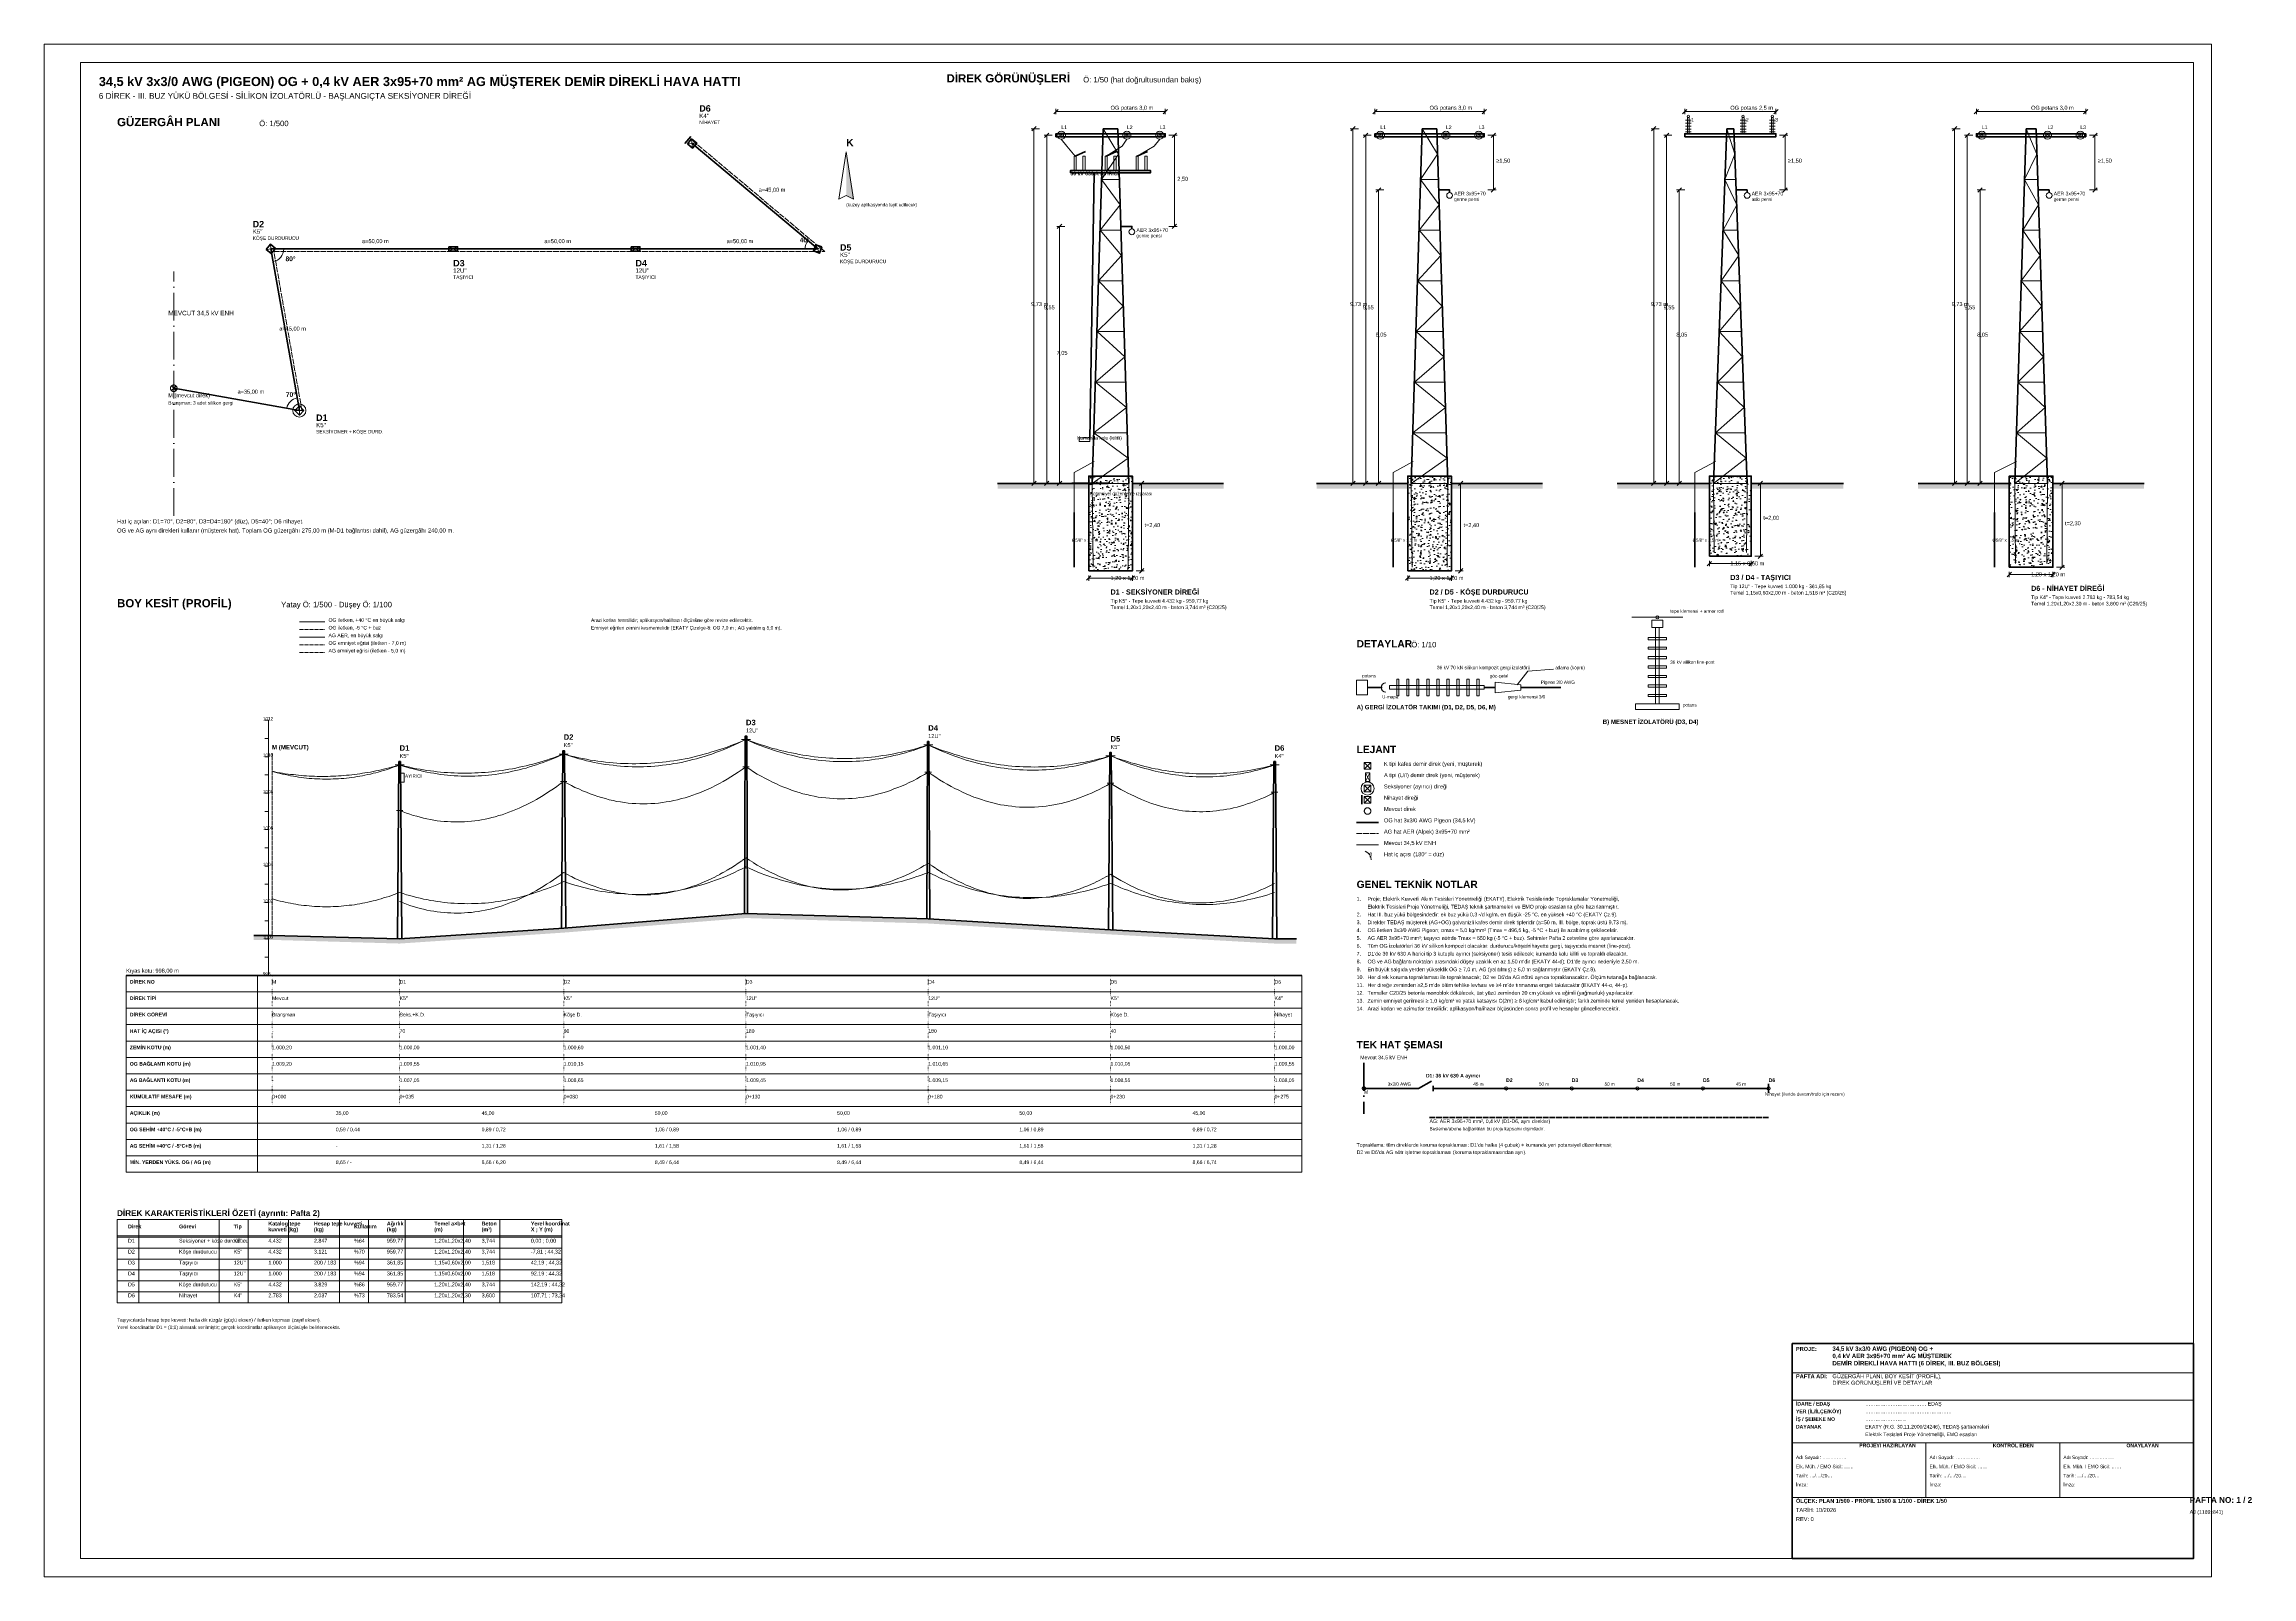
# Model space of a CAD drawing. Header units: millimetres. Extents: x 0 to 2461, y 0 to 841.
# Drawn here: x 0 to 1211, y 0 to 841 of the extents above; entities that cross this region are included whole.
import ezdxf

# ---------------------------------------------------------------- set-up
doc = ezdxf.new("R2010")
doc.units = ezdxf.units.MM
doc.header["$LTSCALE"] = 6
for name, pattern in [('DASHDOT', [3.556, 2.54, -0.508, 0, -0.508]), ('DASHED', [1.524, 1.27, -0.254]), ('DOT', [0.508, 0, -0.508])]:
    doc.linetypes.add(name, pattern=pattern)
for name, color, linetype, lineweight, plot in [('00-CERCEVE', 7, 'Continuous', 0, False), ('01-ANTET', 7, 'Continuous', 0, False), ('02-BASLIK', 7, 'Continuous', 0, False), ('10-PLAN-GUZERGAH', 1, 'Continuous', 0, False), ('11-PLAN-AG', 5, 'Continuous', 0, False), ('12-PLAN-MEVCUT', 6, 'DASHDOT', 0, False), ('13-PLAN-DIREK', 7, 'Continuous', 0, False), ('14-PLAN-YAZI', 7, 'Continuous', 0, False), ('15-PLAN-ACI', 3, 'Continuous', 0, False), ('20-PROFIL-ARAZI', 32, 'Continuous', 0, False), ('21-PROFIL-OG', 1, 'Continuous', 0, False), ('22-PROFIL-AG', 5, 'Continuous', 0, False), ('23-PROFIL-EMNIYET', 6, 'DASHED', 0, False), ('24-PROFIL-DIREK', 7, 'Continuous', 0, False), ('25-PROFIL-BANT', 7, 'Continuous', 0, False), ('26-PROFIL-OG-BUZ', 1, 'DASHED', 0, False), ('30-DETAY-DIREK', 7, 'Continuous', 0, False), ('31-DETAY-KAFES', 8, 'Continuous', 0, False), ('32-DETAY-TEMEL', 7, 'Continuous', 0, False), ('33-DETAY-IZOLATOR', 4, 'Continuous', 0, False), ('34-DETAY-ILETKEN', 1, 'Continuous', 0, False), ('35-DETAY-AG', 5, 'Continuous', 0, False), ('36-DETAY-TOPRAKLAMA', 3, 'Continuous', 0, False), ('37-TARAMA', 8, 'Continuous', 0, False), ('38-SEKSIYONER', 30, 'Continuous', 0, False), ('40-OLCU', 2, 'Continuous', 0, False), ('41-YAZI', 7, 'Continuous', 0, False), ('42-TABLO', 7, 'Continuous', 0, False), ('43-TABLO-CERCEVE', 7, 'Continuous', 0, False), ('44-NOTLAR', 7, 'Continuous', 0, False)]:
    doc.layers.add(name, color=color, linetype=linetype, lineweight=lineweight, plot=plot)
doc.styles.add('TRK', font='arial.ttf', dxfattribs={"width": 0.9})
doc.styles.add('TRKB', font='arialbd.ttf', dxfattribs={"width": 0.9})

msp = doc.modelspace()

# ---------------------------------------------------------------- hatches: boundary and pattern name
at = {"layer": '14-PLAN-YAZI'}
h = msp.add_hatch(color=7, dxfattribs=at)
h.dxf.hatch_style = 1
h.paths.add_polyline_path([(440, 758), (440, 782), (444, 756)])
at = {"layer": '37-TARAMA'}
h = msp.add_hatch(dxfattribs=at)
h.set_pattern_fill('EARTH', scale=0.12)
h.paths.add_polyline_path([(523, 597), (573, 597), (573, 600), (523, 600)])
h = msp.add_hatch(dxfattribs=at)
h.set_pattern_fill('AR-CONC', scale=0.035)
h.paths.add_polyline_path([(573, 552), (597, 552), (597, 604), (573, 604)])
h = msp.add_hatch(dxfattribs=at)
h.set_pattern_fill('EARTH', scale=0.12)
h.paths.add_polyline_path([(597, 597), (647, 597), (647, 600), (597, 600)])
h = msp.add_hatch(dxfattribs=at)
h.set_pattern_fill('EARTH', scale=0.12)
h.paths.add_polyline_path([(698, 597), (748, 597), (748, 600), (698, 600)])
h = msp.add_hatch(dxfattribs=at)
h.set_pattern_fill('AR-CONC', scale=0.035)
h.paths.add_polyline_path([(748, 552), (772, 552), (772, 604), (748, 604)])
h = msp.add_hatch(dxfattribs=at)
h.set_pattern_fill('EARTH', scale=0.12)
h.paths.add_polyline_path([(772, 597), (822, 597), (822, 600), (772, 600)])
h = msp.add_hatch(dxfattribs=at)
h.set_pattern_fill('EARTH', scale=0.12)
h.paths.add_polyline_path([(863, 597), (913.5, 597), (913.5, 600), (863, 600)])
h = msp.add_hatch(dxfattribs=at)
h.set_pattern_fill('AR-CONC', scale=0.035)
h.paths.add_polyline_path([(913.5, 560), (936.5, 560), (936.5, 604), (913.5, 604)])
h = msp.add_hatch(dxfattribs=at)
h.set_pattern_fill('EARTH', scale=0.12)
h.paths.add_polyline_path([(936.5, 597), (987, 597), (987, 600), (936.5, 600)])
h = msp.add_hatch(dxfattribs=at)
h.set_pattern_fill('EARTH', scale=0.12)
h.paths.add_polyline_path([(1028, 597), (1078, 597), (1078, 600), (1028, 600)])
h = msp.add_hatch(dxfattribs=at)
h.set_pattern_fill('AR-CONC', scale=0.035)
h.paths.add_polyline_path([(1078, 554), (1102, 554), (1102, 604), (1078, 604)])
h = msp.add_hatch(dxfattribs=at)
h.set_pattern_fill('EARTH', scale=0.12)
h.paths.add_polyline_path([(1102, 597), (1152, 597), (1152, 600), (1102, 600)])
h = msp.add_hatch(dxfattribs=at)
h.set_pattern_fill('EARTH', scale=0.15)
h.paths.add_polyline_path([(115, 352), (125, 352), (195, 350), (285, 356), (385, 364), (485, 361), (585, 355), (675, 350), (687, 350), (687, 347.5), (675, 347.5), (585, 352.5), (485, 358.5), (385, 361.5), (285, 353.5), (195, 347.5), (125, 349.5), (115, 349.5)])

# ---------------------------------------------------------------- linework, layer by layer
at = {"layer": '00-CERCEVE', "lineweight": 18}
msp.add_lwpolyline([(0, 0), (1189, 0), (1189, 841), (0, 841)], close=True, dxfattribs=at)
at = {"layer": '00-CERCEVE'}
msp.add_lwpolyline([(20, 10), (1179, 10), (1179, 831), (20, 831)], close=True, dxfattribs=at)
at = {"layer": '01-ANTET'}
for p, q in [((959, 112), (1179, 112)), ((959, 97), (1179, 97)), ((959, 73.6), (1179, 73.6)), ((959, 43.6), (1179, 43.6))]:
    msp.add_line(p, q, dxfattribs=at)
at = {"layer": '01-ANTET', "lineweight": 50}
msp.add_lwpolyline([(959, 10), (1179, 10), (1179, 128), (959, 128)], close=True, dxfattribs=at)
at = {"layer": '01-ANTET'}
for points in [[(959, 43.6), (1032.3, 43.6), (1032.3, 73.6), (959, 73.6)], [(1032.3, 43.6), (1105.7, 43.6), (1105.7, 73.6), (1032.3, 73.6)], [(1105.7, 43.6), (1179, 43.6), (1179, 73.6), (1105.7, 73.6)]]:
    msp.add_lwpolyline(points, close=True, dxfattribs=at)
at = {"layer": '10-PLAN-GUZERGAH', "lineweight": 50}
for p, q in [((720, 414), (732, 414)), ((724, 268), (750, 268)), ((766, 268), (802, 268)), ((802, 268), (838, 268)), ((838, 268), (874, 268)), ((874, 268), (910, 268)), ((910, 268), (946, 268))]:
    msp.add_line(p, q, dxfattribs=at)
msp.add_lwpolyline([(71.1, 652.2), (140, 640), (124.4, 728.6), (224.4, 728.6), (324.4, 728.6), (424.4, 728.6), (355.4, 786.5)], dxfattribs=at)
at = {"layer": '11-PLAN-AG', "linetype": 'DASHED', "ltscale": 0.4}
msp.add_line((720, 407.8), (732, 407.8), dxfattribs=at)
at = {"layer": '11-PLAN-AG', "linetype": 'DASHED', "lineweight": 35, "ltscale": 0.4}
msp.add_line((760, 252), (946, 252), dxfattribs=at)
at = {"layer": '11-PLAN-AG', "linetype": 'DASHED', "ltscale": 0.4}
msp.add_lwpolyline([(141.4, 640.2), (126, 727.2), (224.4, 727.2), (324.4, 727.2), (428.2, 727.2), (356.3, 787.6)], dxfattribs=at)
at = {"layer": '12-PLAN-MEVCUT'}
for p, q in [((71.1, 582.2), (71.1, 716.2)), ((69.8, 650.9), (72.4, 653.5)), ((69.8, 653.5), (72.4, 650.9)), ((720, 401.6), (732, 401.6))]:
    msp.add_line(p, q, dxfattribs=at)
at = {"layer": '12-PLAN-MEVCUT', "lineweight": 50}
msp.add_line((724, 282), (724, 254), dxfattribs=at)
at = {"layer": '12-PLAN-MEVCUT'}
for centre, radius in [((71.1, 652.2), 1.8), ((726, 420.2), 1.8), ((724, 268), 0.9)]:
    msp.add_circle(centre, radius, dxfattribs=at)
at = {"layer": '13-PLAN-DIREK', "lineweight": 70}
for p, q in [((354.7, 790.3), (351.5, 786.5)), ((722.8, 423.9), (722.8, 428.9)), ((946, 265.5), (946, 270.5))]:
    msp.add_line(p, q, dxfattribs=at)
at = {"layer": '13-PLAN-DIREK'}
for p, q in [((355.6, 783.9), (355.2, 789)), ((352.9, 786.3), (358, 786.7)), ((121.8, 728.4), (126.9, 728.9)), ((124.6, 726.1), (124.1, 731.2)), ((222, 729.8), (226.8, 727.4)), ((222, 727.4), (226.8, 729.8)), ((322, 729.8), (326.8, 727.4)), ((322, 727.4), (326.8, 729.8)), ((426.7, 729.7), (422.1, 727.6)), ((423.3, 730.9), (425.4, 726.3)), ((140, 642.5), (140, 637.5)), ((142.5, 640), (137.5, 640)), ((724.2, 443.2), (727.8, 446.8)), ((724.2, 446.8), (727.8, 443.2)), ((724.8, 436.4), (727.2, 441.2)), ((724.8, 441.2), (727.2, 436.4)), ((724.2, 430.8), (727.8, 434.4)), ((724.2, 434.4), (727.8, 430.8)), ((724.2, 424.6), (727.8, 428.2)), ((724.2, 428.2), (727.8, 424.6))]:
    msp.add_line(p, q, dxfattribs=at)
at = {"layer": '13-PLAN-DIREK', "lineweight": 50}
for points in [[(352.9, 786.3), (355.6, 783.9), (358, 786.7), (355.2, 789)], [(121.8, 728.4), (124.6, 726.1), (126.9, 728.9), (124.1, 731.2)], [(222, 729.8), (222, 727.4), (226.8, 727.4), (226.8, 729.8)], [(322, 729.8), (322, 727.4), (326.8, 727.4), (326.8, 729.8)], [(426.7, 729.7), (423.3, 730.9), (422.1, 727.6), (425.4, 726.3)], [(142.5, 640), (140, 642.5), (137.5, 640), (140, 637.5)]]:
    msp.add_lwpolyline(points, close=True, dxfattribs=at)
at = {"layer": '13-PLAN-DIREK'}
for points in [[(724.2, 443.2), (727.8, 443.2), (727.8, 446.8), (724.2, 446.8)], [(724.8, 436.4), (727.2, 436.4), (727.2, 441.2), (724.8, 441.2)], [(724.2, 430.8), (727.8, 430.8), (727.8, 434.4), (724.2, 434.4)], [(724.2, 424.6), (727.8, 424.6), (727.8, 428.2), (724.2, 428.2)]]:
    msp.add_lwpolyline(points, close=True, dxfattribs=at)
for centre in [(802, 268), (838, 268), (874, 268), (910, 268), (946, 268)]:
    msp.add_circle(centre, 0.9, dxfattribs=at)
at = {"layer": '14-PLAN-YAZI'}
msp.add_lwpolyline([(440, 758), (444, 756), (440, 782), (436, 756)], close=True, dxfattribs=at)
at = {"layer": '15-PLAN-ACI'}
for centre, radius, start, end in [((124.4, 728.6), 7, 280, 0), ((424.4, 728.6), 7, 140, 180), ((140, 640), 7, 100, 170), ((723, 393.4), 5, 0, 70)]:
    msp.add_arc(centre, radius, start, end, dxfattribs=at)
at = {"layer": '20-PROFIL-ARAZI', "lineweight": 50}
for p, q in [((523, 600), (573, 600)), ((597, 600), (647, 600)), ((698, 600), (748, 600)), ((772, 600), (822, 600)), ((863, 600), (913.5, 600)), ((936.5, 600), (987, 600)), ((1028, 600), (1078, 600)), ((1102, 600), (1152, 600))]:
    msp.add_line(p, q, dxfattribs=at)
msp.add_lwpolyline([(115, 352), (125, 352), (195, 350), (285, 356), (385, 364), (485, 361), (585, 355), (675, 350), (687, 350)], dxfattribs=at)
at = {"layer": '21-PROFIL-OG', "ltscale": 0.3}
msp.add_line((140, 524), (154, 524), dxfattribs=at)
at = {"layer": '21-PROFIL-OG'}
for points in [[(195, 445.5), (196.9, 444.9), (198.8, 444.3), (200.6, 443.8), (202.5, 443.3), (204.4, 442.8), (206.2, 442.4), (208.1, 441.9), (210, 441.6), (211.9, 441.2), (213.8, 440.9), (215.6, 440.6), (217.5, 440.3), (219.4, 440.1), (221.2, 439.9), (223.1, 439.7), (225, 439.6), (226.9, 439.5), (228.8, 439.4), (230.6, 439.4), (232.5, 439.3), (234.4, 439.4), (236.2, 439.4), (238.1, 439.5), (240, 439.6), (241.9, 439.7), (243.8, 439.9), (245.6, 440.1), (247.5, 440.3), (249.4, 440.6), (251.2, 440.9), (253.1, 441.2), (255, 441.6), (256.9, 442), (258.8, 442.4), (260.6, 442.8), (262.5, 443.3), (264.4, 443.8), (266.2, 444.4), (268.1, 445), (270, 445.6), (271.9, 446.2), (273.8, 446.9), (275.6, 447.6), (277.5, 448.3), (279.4, 449), (281.2, 449.8), (283.1, 450.6), (285, 451.5)], [(285, 451.5), (287.1, 450.8), (289.2, 450.1), (291.2, 449.5), (293.3, 448.9), (295.4, 448.4), (297.5, 447.8), (299.6, 447.4), (301.7, 446.9), (303.8, 446.5), (305.8, 446.1), (307.9, 445.8), (310, 445.5), (312.1, 445.3), (314.2, 445), (316.2, 444.9), (318.3, 444.7), (320.4, 444.6), (322.5, 444.5), (324.6, 444.5), (326.7, 444.5), (328.8, 444.5), (330.8, 444.6), (332.9, 444.7), (335, 444.9), (337.1, 445), (339.2, 445.3), (341.2, 445.5), (343.3, 445.8), (345.4, 446.2), (347.5, 446.5), (349.6, 446.9), (351.7, 447.4), (353.8, 447.9), (355.8, 448.4), (357.9, 448.9), (360, 449.5), (362.1, 450.1), (364.2, 450.8), (366.2, 451.5), (368.3, 452.3), (370.4, 453), (372.5, 453.8), (374.6, 454.7), (376.7, 455.6), (378.8, 456.5), (380.8, 457.5), (382.9, 458.5), (385, 459.5)], [(385, 459.5), (387.1, 458.6), (389.2, 457.7), (391.2, 456.8), (393.3, 456), (395.4, 455.2), (397.5, 454.5), (399.6, 453.8), (401.7, 453.1), (403.8, 452.5), (405.8, 451.9), (407.9, 451.3), (410, 450.8), (412.1, 450.3), (414.2, 449.8), (416.2, 449.4), (418.3, 449), (420.4, 448.7), (422.5, 448.4), (424.6, 448.1), (426.7, 447.9), (428.8, 447.7), (430.8, 447.6), (432.9, 447.4), (435, 447.4), (437.1, 447.3), (439.2, 447.3), (441.2, 447.3), (443.3, 447.4), (445.4, 447.5), (447.5, 447.6), (449.6, 447.8), (451.7, 448), (453.8, 448.3), (455.8, 448.6), (457.9, 448.9), (460, 449.3), (462.1, 449.7), (464.2, 450.1), (466.2, 450.6), (468.3, 451.1), (470.4, 451.6), (472.5, 452.2), (474.6, 452.8), (476.7, 453.5), (478.8, 454.2), (480.8, 454.9), (482.9, 455.7), (485, 456.5)], [(485, 456.5), (487.1, 455.5), (489.2, 454.6), (491.2, 453.6), (493.3, 452.7), (495.4, 451.9), (497.5, 451.1), (499.6, 450.3), (501.7, 449.6), (503.8, 448.9), (505.8, 448.2), (507.9, 447.6), (510, 447), (512.1, 446.5), (514.2, 446), (516.2, 445.5), (518.3, 445), (520.4, 444.6), (522.5, 444.3), (524.6, 443.9), (526.7, 443.7), (528.8, 443.4), (530.8, 443.2), (532.9, 443), (535, 442.9), (537.1, 442.8), (539.2, 442.7), (541.2, 442.7), (543.3, 442.7), (545.4, 442.7), (547.5, 442.8), (549.6, 442.9), (551.7, 443), (553.8, 443.2), (555.8, 443.5), (557.9, 443.7), (560, 444), (562.1, 444.4), (564.2, 444.7), (566.2, 445.1), (568.3, 445.6), (570.4, 446.1), (572.5, 446.6), (574.6, 447.2), (576.7, 447.7), (578.8, 448.4), (580.8, 449.1), (582.9, 449.8), (585, 450.5)], [(585, 450.5), (586.9, 449.7), (588.8, 448.9), (590.6, 448.1), (592.5, 447.4), (594.4, 446.7), (596.2, 446), (598.1, 445.3), (600, 444.7), (601.9, 444.1), (603.8, 443.6), (605.6, 443.1), (607.5, 442.6), (609.4, 442.1), (611.2, 441.7), (613.1, 441.3), (615, 440.9), (616.9, 440.6), (618.8, 440.3), (620.6, 440), (622.5, 439.8), (624.4, 439.6), (626.2, 439.4), (628.1, 439.2), (630, 439.1), (631.9, 439), (633.8, 439), (635.6, 438.9), (637.5, 438.9), (639.4, 439), (641.2, 439), (643.1, 439.1), (645, 439.3), (646.9, 439.4), (648.8, 439.6), (650.6, 439.8), (652.5, 440.1), (654.4, 440.4), (656.2, 440.7), (658.1, 441), (660, 441.4), (661.9, 441.8), (663.8, 442.2), (665.6, 442.7), (667.5, 443.2), (669.4, 443.7), (671.2, 444.3), (673.1, 444.9), (675, 445.5)], [(125, 442), (126.5, 441.6), (127.9, 441.2), (129.4, 440.8), (130.8, 440.5), (132.3, 440.2), (133.8, 439.8), (135.2, 439.6), (136.7, 439.3), (138.1, 439.1), (139.6, 438.8), (141, 438.6), (142.5, 438.4), (144, 438.3), (145.4, 438.1), (146.9, 438), (148.3, 437.9), (149.8, 437.8), (151.2, 437.8), (152.7, 437.7), (154.2, 437.7), (155.6, 437.7), (157.1, 437.7), (158.5, 437.8), (160, 437.8), (161.5, 437.9), (162.9, 438), (164.4, 438.1), (165.8, 438.3), (167.3, 438.5), (168.8, 438.6), (170.2, 438.8), (171.7, 439.1), (173.1, 439.3), (174.6, 439.6), (176, 439.9), (177.5, 440.2), (179, 440.5), (180.4, 440.9), (181.9, 441.2), (183.3, 441.6), (184.8, 442), (186.2, 442.5), (187.7, 442.9), (189.2, 443.4), (190.6, 443.9), (192.1, 444.4), (193.5, 444.9), (195, 445.5)]]:
    msp.add_lwpolyline(points, dxfattribs=at)
at = {"layer": '22-PROFIL-AG', "ltscale": 0.3}
msp.add_line((140, 515.6), (154, 515.6), dxfattribs=at)
at = {"layer": '22-PROFIL-AG'}
for p, q in [((283.2, 436.5), (286.8, 436.5)), ((383.2, 444.5), (386.8, 444.5)), ((483.2, 441.5), (486.8, 441.5)), ((583.2, 435.5), (586.8, 435.5)), ((673.2, 430.5), (676.8, 430.5)), ((193.2, 420.5), (196.8, 420.5))]:
    msp.add_line(p, q, dxfattribs=at)
for points in [[(195, 420.5), (196.9, 419.8), (198.8, 419.1), (200.6, 418.4), (202.5, 417.8), (204.4, 417.3), (206.2, 416.8), (208.1, 416.3), (210, 415.9), (211.9, 415.5), (213.8, 415.2), (215.6, 414.9), (217.5, 414.7), (219.4, 414.5), (221.2, 414.4), (223.1, 414.3), (225, 414.2), (226.9, 414.2), (228.8, 414.2), (230.6, 414.3), (232.5, 414.5), (234.4, 414.6), (236.2, 414.9), (238.1, 415.1), (240, 415.4), (241.9, 415.8), (243.8, 416.2), (245.6, 416.6), (247.5, 417.1), (249.4, 417.7), (251.2, 418.2), (253.1, 418.9), (255, 419.6), (256.9, 420.3), (258.8, 421), (260.6, 421.8), (262.5, 422.7), (264.4, 423.6), (266.2, 424.5), (268.1, 425.5), (270, 426.6), (271.9, 427.7), (273.8, 428.8), (275.6, 430), (277.5, 431.2), (279.4, 432.4), (281.2, 433.7), (283.1, 435.1), (285, 436.5)], [(285, 436.5), (287.1, 435.4), (289.2, 434.3), (291.2, 433.2), (293.3, 432.3), (295.4, 431.3), (297.5, 430.5), (299.6, 429.7), (301.7, 428.9), (303.8, 428.2), (305.8, 427.6), (307.9, 427), (310, 426.4), (312.1, 426), (314.2, 425.5), (316.2, 425.2), (318.3, 424.9), (320.4, 424.6), (322.5, 424.4), (324.6, 424.3), (326.7, 424.2), (328.8, 424.2), (330.8, 424.2), (332.9, 424.3), (335, 424.4), (337.1, 424.6), (339.2, 424.9), (341.2, 425.2), (343.3, 425.5), (345.4, 426), (347.5, 426.4), (349.6, 427), (351.7, 427.5), (353.8, 428.2), (355.8, 428.9), (357.9, 429.6), (360, 430.4), (362.1, 431.3), (364.2, 432.2), (366.2, 433.2), (368.3, 434.2), (370.4, 435.3), (372.5, 436.5), (374.6, 437.7), (376.7, 438.9), (378.8, 440.2), (380.8, 441.6), (382.9, 443), (385, 444.5)], [(385, 444.5), (387.1, 443.1), (389.2, 441.8), (391.2, 440.5), (393.3, 439.3), (395.4, 438.2), (397.5, 437.1), (399.6, 436.1), (401.7, 435.1), (403.8, 434.1), (405.8, 433.3), (407.9, 432.5), (410, 431.7), (412.1, 431), (414.2, 430.3), (416.2, 429.7), (418.3, 429.2), (420.4, 428.7), (422.5, 428.3), (424.6, 427.9), (426.7, 427.6), (428.8, 427.4), (430.8, 427.2), (432.9, 427), (435, 426.9), (437.1, 426.9), (439.2, 426.9), (441.2, 427), (443.3, 427.1), (445.4, 427.3), (447.5, 427.6), (449.6, 427.9), (451.7, 428.2), (453.8, 428.6), (455.8, 429.1), (457.9, 429.6), (460, 430.2), (462.1, 430.8), (464.2, 431.5), (466.2, 432.3), (468.3, 433.1), (470.4, 433.9), (472.5, 434.8), (474.6, 435.8), (476.7, 436.8), (478.8, 437.9), (480.8, 439.1), (482.9, 440.3), (485, 441.5)], [(485, 441.5), (487.1, 440.1), (489.2, 438.7), (491.2, 437.4), (493.3, 436.1), (495.4, 434.9), (497.5, 433.7), (499.6, 432.6), (501.7, 431.6), (503.8, 430.6), (505.8, 429.6), (507.9, 428.8), (510, 427.9), (512.1, 427.2), (514.2, 426.5), (516.2, 425.8), (518.3, 425.2), (520.4, 424.7), (522.5, 424.2), (524.6, 423.7), (526.7, 423.4), (528.8, 423), (530.8, 422.8), (532.9, 422.6), (535, 422.4), (537.1, 422.3), (539.2, 422.3), (541.2, 422.3), (543.3, 422.4), (545.4, 422.5), (547.5, 422.7), (549.6, 422.9), (551.7, 423.2), (553.8, 423.6), (555.8, 424), (557.9, 424.4), (560, 424.9), (562.1, 425.5), (564.2, 426.1), (566.2, 426.8), (568.3, 427.6), (570.4, 428.4), (572.5, 429.2), (574.6, 430.1), (576.7, 431.1), (578.8, 432.1), (580.8, 433.2), (582.9, 434.3), (585, 435.5)], [(585, 435.5), (586.9, 434.3), (588.8, 433.2), (590.6, 432.1), (592.5, 431.1), (594.4, 430.1), (596.2, 429.2), (598.1, 428.3), (600, 427.4), (601.9, 426.6), (603.8, 425.8), (605.6, 425.1), (607.5, 424.4), (609.4, 423.8), (611.2, 423.2), (613.1, 422.7), (615, 422.2), (616.9, 421.8), (618.8, 421.4), (620.6, 421), (622.5, 420.7), (624.4, 420.4), (626.2, 420.2), (628.1, 420.1), (630, 419.9), (631.9, 419.9), (633.8, 419.8), (635.6, 419.8), (637.5, 419.9), (639.4, 420), (641.2, 420.1), (643.1, 420.3), (645, 420.6), (646.9, 420.8), (648.8, 421.2), (650.6, 421.5), (652.5, 421.9), (654.4, 422.4), (656.2, 422.9), (658.1, 423.5), (660, 424.1), (661.9, 424.7), (663.8, 425.4), (665.6, 426.1), (667.5, 426.9), (669.4, 427.7), (671.2, 428.6), (673.1, 429.5), (675, 430.5)]]:
    msp.add_lwpolyline(points, dxfattribs=at)
at = {"layer": '23-PROFIL-EMNIYET', "ltscale": 0.3}
msp.add_line((140, 511.4), (154, 511.4), dxfattribs=at)
at = {"layer": '23-PROFIL-EMNIYET', "color": 4, "ltscale": 0.3}
msp.add_line((140, 507.2), (154, 507.2), dxfattribs=at)
for points in [[(285, 386.5), (287.1, 385.4), (289.2, 384.3), (291.2, 383.2), (293.3, 382.3), (295.4, 381.3), (297.5, 380.5), (299.6, 379.7), (301.7, 378.9), (303.8, 378.2), (305.8, 377.6), (307.9, 377), (310, 376.4), (312.1, 376), (314.2, 375.5), (316.2, 375.2), (318.3, 374.9), (320.4, 374.6), (322.5, 374.4), (324.6, 374.3), (326.7, 374.2), (328.8, 374.2), (330.8, 374.2), (332.9, 374.3), (335, 374.4), (337.1, 374.6), (339.2, 374.9), (341.2, 375.2), (343.3, 375.5), (345.4, 376), (347.5, 376.4), (349.6, 377), (351.7, 377.5), (353.8, 378.2), (355.8, 378.9), (357.9, 379.6), (360, 380.4), (362.1, 381.3), (364.2, 382.2), (366.2, 383.2), (368.3, 384.2), (370.4, 385.3), (372.5, 386.5), (374.6, 387.7), (376.7, 388.9), (378.8, 390.2), (380.8, 391.6), (382.9, 393), (385, 394.5)], [(385, 394.5), (387.1, 393.1), (389.2, 391.8), (391.2, 390.5), (393.3, 389.3), (395.4, 388.2), (397.5, 387.1), (399.6, 386.1), (401.7, 385.1), (403.8, 384.1), (405.8, 383.3), (407.9, 382.5), (410, 381.7), (412.1, 381), (414.2, 380.3), (416.2, 379.7), (418.3, 379.2), (420.4, 378.7), (422.5, 378.3), (424.6, 377.9), (426.7, 377.6), (428.8, 377.4), (430.8, 377.2), (432.9, 377), (435, 376.9), (437.1, 376.9), (439.2, 376.9), (441.2, 377), (443.3, 377.1), (445.4, 377.3), (447.5, 377.6), (449.6, 377.9), (451.7, 378.2), (453.8, 378.6), (455.8, 379.1), (457.9, 379.6), (460, 380.2), (462.1, 380.8), (464.2, 381.5), (466.2, 382.3), (468.3, 383.1), (470.4, 383.9), (472.5, 384.8), (474.6, 385.8), (476.7, 386.8), (478.8, 387.9), (480.8, 389.1), (482.9, 390.3), (485, 391.5)], [(485, 391.5), (487.1, 390.1), (489.2, 388.7), (491.2, 387.4), (493.3, 386.1), (495.4, 384.9), (497.5, 383.7), (499.6, 382.6), (501.7, 381.6), (503.8, 380.6), (505.8, 379.6), (507.9, 378.8), (510, 377.9), (512.1, 377.2), (514.2, 376.5), (516.2, 375.8), (518.3, 375.2), (520.4, 374.7), (522.5, 374.2), (524.6, 373.7), (526.7, 373.4), (528.8, 373), (530.8, 372.8), (532.9, 372.6), (535, 372.4), (537.1, 372.3), (539.2, 372.3), (541.2, 372.3), (543.3, 372.4), (545.4, 372.5), (547.5, 372.7), (549.6, 372.9), (551.7, 373.2), (553.8, 373.6), (555.8, 374), (557.9, 374.4), (560, 374.9), (562.1, 375.5), (564.2, 376.1), (566.2, 376.8), (568.3, 377.6), (570.4, 378.4), (572.5, 379.2), (574.6, 380.1), (576.7, 381.1), (578.8, 382.1), (580.8, 383.2), (582.9, 384.3), (585, 385.5)], [(195, 370.5), (196.9, 369.8), (198.8, 369.1), (200.6, 368.4), (202.5, 367.8), (204.4, 367.3), (206.2, 366.8), (208.1, 366.3), (210, 365.9), (211.9, 365.5), (213.8, 365.2), (215.6, 364.9), (217.5, 364.7), (219.4, 364.5), (221.2, 364.4), (223.1, 364.3), (225, 364.2), (226.9, 364.2), (228.8, 364.2), (230.6, 364.3), (232.5, 364.5), (234.4, 364.6), (236.2, 364.9), (238.1, 365.1), (240, 365.4), (241.9, 365.8), (243.8, 366.2), (245.6, 366.6), (247.5, 367.1), (249.4, 367.7), (251.2, 368.2), (253.1, 368.9), (255, 369.6), (256.9, 370.3), (258.8, 371), (260.6, 371.8), (262.5, 372.7), (264.4, 373.6), (266.2, 374.5), (268.1, 375.5), (270, 376.6), (271.9, 377.7), (273.8, 378.8), (275.6, 380), (277.5, 381.2), (279.4, 382.4), (281.2, 383.7), (283.1, 385.1), (285, 386.5)], [(585, 385.5), (586.9, 384.3), (588.8, 383.2), (590.6, 382.1), (592.5, 381.1), (594.4, 380.1), (596.2, 379.2), (598.1, 378.3), (600, 377.4), (601.9, 376.6), (603.8, 375.8), (605.6, 375.1), (607.5, 374.4), (609.4, 373.8), (611.2, 373.2), (613.1, 372.7), (615, 372.2), (616.9, 371.8), (618.8, 371.4), (620.6, 371), (622.5, 370.7), (624.4, 370.4), (626.2, 370.2), (628.1, 370.1), (630, 369.9), (631.9, 369.9), (633.8, 369.8), (635.6, 369.8), (637.5, 369.9), (639.4, 370), (641.2, 370.1), (643.1, 370.3), (645, 370.6), (646.9, 370.8), (648.8, 371.2), (650.6, 371.5), (652.5, 371.9), (654.4, 372.4), (656.2, 372.9), (658.1, 373.5), (660, 374.1), (661.9, 374.7), (663.8, 375.4), (665.6, 376.1), (667.5, 376.9), (669.4, 377.7), (671.2, 378.6), (673.1, 379.5), (675, 380.5)]]:
    msp.add_lwpolyline(points, dxfattribs=at)
at = {"layer": '23-PROFIL-EMNIYET', "ltscale": 0.3}
for points in [[(285, 381.5), (287.1, 380.8), (289.2, 380.1), (291.2, 379.5), (293.3, 378.9), (295.4, 378.4), (297.5, 377.8), (299.6, 377.4), (301.7, 376.9), (303.8, 376.5), (305.8, 376.1), (307.9, 375.8), (310, 375.5), (312.1, 375.3), (314.2, 375), (316.2, 374.9), (318.3, 374.7), (320.4, 374.6), (322.5, 374.5), (324.6, 374.5), (326.7, 374.5), (328.8, 374.5), (330.8, 374.6), (332.9, 374.7), (335, 374.9), (337.1, 375), (339.2, 375.3), (341.2, 375.5), (343.3, 375.8), (345.4, 376.2), (347.5, 376.5), (349.6, 376.9), (351.7, 377.4), (353.8, 377.9), (355.8, 378.4), (357.9, 378.9), (360, 379.5), (362.1, 380.1), (364.2, 380.8), (366.2, 381.5), (368.3, 382.3), (370.4, 383), (372.5, 383.8), (374.6, 384.7), (376.7, 385.6), (378.8, 386.5), (380.8, 387.5), (382.9, 388.5), (385, 389.5)], [(385, 389.5), (387.1, 388.6), (389.2, 387.7), (391.2, 386.8), (393.3, 386), (395.4, 385.2), (397.5, 384.5), (399.6, 383.8), (401.7, 383.1), (403.8, 382.5), (405.8, 381.9), (407.9, 381.3), (410, 380.8), (412.1, 380.3), (414.2, 379.8), (416.2, 379.4), (418.3, 379), (420.4, 378.7), (422.5, 378.4), (424.6, 378.1), (426.7, 377.9), (428.8, 377.7), (430.8, 377.6), (432.9, 377.4), (435, 377.4), (437.1, 377.3), (439.2, 377.3), (441.2, 377.3), (443.3, 377.4), (445.4, 377.5), (447.5, 377.6), (449.6, 377.8), (451.7, 378), (453.8, 378.3), (455.8, 378.6), (457.9, 378.9), (460, 379.3), (462.1, 379.7), (464.2, 380.1), (466.2, 380.6), (468.3, 381.1), (470.4, 381.6), (472.5, 382.2), (474.6, 382.8), (476.7, 383.5), (478.8, 384.2), (480.8, 384.9), (482.9, 385.7), (485, 386.5)], [(125, 372), (126.5, 371.6), (127.9, 371.2), (129.4, 370.8), (130.8, 370.5), (132.3, 370.2), (133.8, 369.9), (135.2, 369.6), (136.7, 369.3), (138.1, 369.1), (139.6, 368.8), (141, 368.6), (142.5, 368.4), (144, 368.3), (145.4, 368.1), (146.9, 368), (148.3, 367.9), (149.8, 367.8), (151.2, 367.8), (152.7, 367.7), (154.2, 367.7), (155.6, 367.7), (157.1, 367.7), (158.5, 367.8), (160, 367.8), (161.5, 367.9), (162.9, 368), (164.4, 368.1), (165.8, 368.3), (167.3, 368.5), (168.8, 368.6), (170.2, 368.8), (171.7, 369.1), (173.1, 369.3), (174.6, 369.6), (176, 369.9), (177.5, 370.2), (179, 370.5), (180.4, 370.9), (181.9, 371.2), (183.3, 371.6), (184.8, 372), (186.2, 372.5), (187.7, 372.9), (189.2, 373.4), (190.6, 373.9), (192.1, 374.4), (193.5, 374.9), (195, 375.5)], [(195, 375.5), (196.9, 374.9), (198.8, 374.3), (200.6, 373.8), (202.5, 373.3), (204.4, 372.8), (206.2, 372.4), (208.1, 371.9), (210, 371.6), (211.9, 371.2), (213.8, 370.9), (215.6, 370.6), (217.5, 370.3), (219.4, 370.1), (221.2, 369.9), (223.1, 369.7), (225, 369.6), (226.9, 369.5), (228.8, 369.4), (230.6, 369.4), (232.5, 369.3), (234.4, 369.4), (236.2, 369.4), (238.1, 369.5), (240, 369.6), (241.9, 369.7), (243.8, 369.9), (245.6, 370.1), (247.5, 370.3), (249.4, 370.6), (251.2, 370.9), (253.1, 371.2), (255, 371.6), (256.9, 372), (258.8, 372.4), (260.6, 372.8), (262.5, 373.3), (264.4, 373.8), (266.2, 374.4), (268.1, 375), (270, 375.6), (271.9, 376.2), (273.8, 376.9), (275.6, 377.6), (277.5, 378.3), (279.4, 379), (281.2, 379.8), (283.1, 380.6), (285, 381.5)], [(485, 386.5), (487.1, 385.5), (489.2, 384.6), (491.2, 383.6), (493.3, 382.7), (495.4, 381.9), (497.5, 381.1), (499.6, 380.3), (501.7, 379.6), (503.8, 378.9), (505.8, 378.2), (507.9, 377.6), (510, 377), (512.1, 376.5), (514.2, 376), (516.2, 375.5), (518.3, 375), (520.4, 374.6), (522.5, 374.3), (524.6, 373.9), (526.7, 373.7), (528.8, 373.4), (530.8, 373.2), (532.9, 373), (535, 372.9), (537.1, 372.8), (539.2, 372.7), (541.2, 372.7), (543.3, 372.7), (545.4, 372.7), (547.5, 372.8), (549.6, 372.9), (551.7, 373), (553.8, 373.2), (555.8, 373.5), (557.9, 373.7), (560, 374), (562.1, 374.4), (564.2, 374.7), (566.2, 375.1), (568.3, 375.6), (570.4, 376.1), (572.5, 376.6), (574.6, 377.2), (576.7, 377.7), (578.8, 378.4), (580.8, 379.1), (582.9, 379.8), (585, 380.5)], [(585, 380.5), (586.9, 379.7), (588.8, 378.9), (590.6, 378.1), (592.5, 377.4), (594.4, 376.7), (596.2, 376), (598.1, 375.3), (600, 374.7), (601.9, 374.1), (603.8, 373.6), (605.6, 373.1), (607.5, 372.6), (609.4, 372.1), (611.2, 371.7), (613.1, 371.3), (615, 370.9), (616.9, 370.6), (618.8, 370.3), (620.6, 370), (622.5, 369.8), (624.4, 369.6), (626.2, 369.4), (628.1, 369.2), (630, 369.1), (631.9, 369), (633.8, 369), (635.6, 368.9), (637.5, 368.9), (639.4, 369), (641.2, 369), (643.1, 369.1), (645, 369.3), (646.9, 369.4), (648.8, 369.6), (650.6, 369.8), (652.5, 370.1), (654.4, 370.4), (656.2, 370.7), (658.1, 371), (660, 371.4), (661.9, 371.8), (663.8, 372.2), (665.6, 372.7), (667.5, 373.2), (669.4, 373.7), (671.2, 374.3), (673.1, 374.9), (675, 375.5)]]:
    msp.add_lwpolyline(points, dxfattribs=at)
at = {"layer": '24-PROFIL-DIREK', "linetype": 'DASHED', "ltscale": 0.3}
msp.add_line((125, 352), (125, 452), dxfattribs=at)
at = {"layer": '24-PROFIL-DIREK'}
for p, q in [((282.5, 451.5), (287.5, 451.5)), ((382.5, 459.5), (387.5, 459.5)), ((482.5, 456.5), (487.5, 456.5)), ((582.5, 450.5), (587.5, 450.5)), ((192.5, 445.5), (197.5, 445.5)), ((672.5, 445.5), (677.5, 445.5))]:
    msp.add_line(p, q, dxfattribs=at)
at = {"layer": '24-PROFIL-DIREK', "lineweight": 50}
for points in [[(384.2, 364), (384.6, 461.3), (385.4, 461.3), (385.8, 364)], [(283.8, 356), (284.6, 453.3), (285.4, 453.3), (286.2, 356)], [(484.2, 361), (484.6, 458.3), (485.4, 458.3), (485.8, 361)], [(583.8, 355), (584.6, 452.3), (585.4, 452.3), (586.2, 355)], [(193.8, 350), (194.6, 447.3), (195.4, 447.3), (196.2, 350)], [(673.8, 350), (674.6, 447.3), (675.4, 447.3), (676.2, 350)]]:
    msp.add_lwpolyline(points, dxfattribs=at)
at = {"layer": '25-PROFIL-BANT'}
for p, q in [((121, 470), (123, 470)), ((123, 330), (123, 470)), ((121, 460), (123, 460)), ((121, 450), (123, 450)), ((121, 440), (123, 440)), ((121, 430), (123, 430)), ((121, 420), (123, 420)), ((121, 410), (123, 410)), ((121, 400), (123, 400)), ((121, 390), (123, 390)), ((121, 380), (123, 380)), ((121, 370), (123, 370)), ((121, 360), (123, 360)), ((121, 350), (123, 350)), ((121, 340), (123, 340)), ((45, 330), (45, 222)), ((117, 330), (117, 222)), ((121, 330), (123, 330)), ((690, 330), (690, 222)), ((45, 321), (690, 321)), ((45, 312), (690, 312)), ((45, 303), (690, 303)), ((45, 294), (690, 294)), ((45, 285), (690, 285)), ((45, 276), (690, 276)), ((45, 267), (690, 267)), ((45, 258), (690, 258)), ((45, 249), (690, 249)), ((45, 240), (690, 240)), ((45, 231), (690, 231)), ((45, 222), (690, 222))]:
    msp.add_line(p, q, dxfattribs=at)
at = {"layer": '25-PROFIL-BANT', "lineweight": 35}
msp.add_line((45, 330), (690, 330), dxfattribs=at)
at = {"layer": '25-PROFIL-BANT', "linetype": 'DOT', "ltscale": 0.2}
for p, q in [((125, 330), (125, 258)), ((195, 330), (195, 258)), ((285, 330), (285, 258)), ((385, 330), (385, 258)), ((485, 330), (485, 258)), ((585, 330), (585, 258)), ((675, 330), (675, 258))]:
    msp.add_line(p, q, dxfattribs=at)
at = {"layer": '26-PROFIL-OG-BUZ', "ltscale": 0.3}
msp.add_line((140, 519.8), (154, 519.8), dxfattribs=at)
for points in [[(195, 445.5), (196.9, 445), (198.8, 444.6), (200.6, 444.2), (202.5, 443.8), (204.4, 443.4), (206.2, 443.1), (208.1, 442.8), (210, 442.5), (211.9, 442.2), (213.8, 442), (215.6, 441.8), (217.5, 441.6), (219.4, 441.4), (221.2, 441.3), (223.1, 441.2), (225, 441.1), (226.9, 441), (228.8, 441), (230.6, 441), (232.5, 441), (234.4, 441), (236.2, 441.1), (238.1, 441.2), (240, 441.3), (241.9, 441.4), (243.8, 441.6), (245.6, 441.8), (247.5, 442), (249.4, 442.2), (251.2, 442.5), (253.1, 442.8), (255, 443.1), (256.9, 443.4), (258.8, 443.8), (260.6, 444.2), (262.5, 444.6), (264.4, 445), (266.2, 445.5), (268.1, 446), (270, 446.5), (271.9, 447), (273.8, 447.6), (275.6, 448.2), (277.5, 448.8), (279.4, 449.4), (281.2, 450.1), (283.1, 450.8), (285, 451.5)], [(285, 451.5), (287.1, 450.9), (289.2, 450.4), (291.2, 449.9), (293.3, 449.4), (295.4, 449), (297.5, 448.6), (299.6, 448.2), (301.7, 447.9), (303.8, 447.6), (305.8, 447.3), (307.9, 447), (310, 446.8), (312.1, 446.6), (314.2, 446.5), (316.2, 446.3), (318.3, 446.2), (320.4, 446.2), (322.5, 446.1), (324.6, 446.1), (326.7, 446.2), (328.8, 446.2), (330.8, 446.3), (332.9, 446.4), (335, 446.6), (337.1, 446.8), (339.2, 447), (341.2, 447.2), (343.3, 447.5), (345.4, 447.8), (347.5, 448.1), (349.6, 448.5), (351.7, 448.9), (353.8, 449.3), (355.8, 449.8), (357.9, 450.3), (360, 450.8), (362.1, 451.4), (364.2, 452), (366.2, 452.6), (368.3, 453.2), (370.4, 453.9), (372.5, 454.6), (374.6, 455.3), (376.7, 456.1), (378.8, 456.9), (380.8, 457.7), (382.9, 458.6), (385, 459.5)], [(385, 459.5), (387.1, 458.7), (389.2, 458), (391.2, 457.2), (393.3, 456.5), (395.4, 455.9), (397.5, 455.2), (399.6, 454.6), (401.7, 454.1), (403.8, 453.5), (405.8, 453), (407.9, 452.5), (410, 452.1), (412.1, 451.7), (414.2, 451.3), (416.2, 450.9), (418.3, 450.6), (420.4, 450.3), (422.5, 450), (424.6, 449.8), (426.7, 449.6), (428.8, 449.4), (430.8, 449.3), (432.9, 449.2), (435, 449.1), (437.1, 449), (439.2, 449), (441.2, 449), (443.3, 449.1), (445.4, 449.2), (447.5, 449.3), (449.6, 449.4), (451.7, 449.6), (453.8, 449.8), (455.8, 450), (457.9, 450.3), (460, 450.6), (462.1, 450.9), (464.2, 451.2), (466.2, 451.6), (468.3, 452.1), (470.4, 452.5), (472.5, 453), (474.6, 453.5), (476.7, 454), (478.8, 454.6), (480.8, 455.2), (482.9, 455.8), (485, 456.5)], [(485, 456.5), (487.1, 455.6), (489.2, 454.8), (491.2, 454), (493.3, 453.3), (495.4, 452.6), (497.5, 451.9), (499.6, 451.2), (501.7, 450.6), (503.8, 449.9), (505.8, 449.4), (507.9, 448.8), (510, 448.3), (512.1, 447.8), (514.2, 447.4), (516.2, 447), (518.3, 446.6), (520.4, 446.2), (522.5, 445.9), (524.6, 445.6), (526.7, 445.3), (528.8, 445.1), (530.8, 444.9), (532.9, 444.7), (535, 444.6), (537.1, 444.5), (539.2, 444.4), (541.2, 444.4), (543.3, 444.3), (545.4, 444.4), (547.5, 444.4), (549.6, 444.5), (551.7, 444.6), (553.8, 444.7), (555.8, 444.9), (557.9, 445.1), (560, 445.3), (562.1, 445.6), (564.2, 445.9), (566.2, 446.2), (568.3, 446.6), (570.4, 446.9), (572.5, 447.4), (574.6, 447.8), (576.7, 448.3), (578.8, 448.8), (580.8, 449.3), (582.9, 449.9), (585, 450.5)], [(585, 450.5), (586.9, 449.8), (588.8, 449.1), (590.6, 448.5), (592.5, 447.9), (594.4, 447.3), (596.2, 446.7), (598.1, 446.2), (600, 445.7), (601.9, 445.2), (603.8, 444.7), (605.6, 444.3), (607.5, 443.8), (609.4, 443.4), (611.2, 443.1), (613.1, 442.7), (615, 442.4), (616.9, 442.1), (618.8, 441.9), (620.6, 441.6), (622.5, 441.4), (624.4, 441.2), (626.2, 441), (628.1, 440.9), (630, 440.8), (631.9, 440.7), (633.8, 440.6), (635.6, 440.6), (637.5, 440.6), (639.4, 440.6), (641.2, 440.6), (643.1, 440.7), (645, 440.8), (646.9, 440.9), (648.8, 441), (650.6, 441.2), (652.5, 441.3), (654.4, 441.5), (656.2, 441.8), (658.1, 442), (660, 442.3), (661.9, 442.6), (663.8, 443), (665.6, 443.3), (667.5, 443.7), (669.4, 444.1), (671.2, 444.6), (673.1, 445), (675, 445.5)], [(125, 442), (126.5, 441.7), (127.9, 441.4), (129.4, 441.2), (130.8, 441), (132.3, 440.7), (133.8, 440.5), (135.2, 440.3), (136.7, 440.2), (138.1, 440), (139.6, 439.8), (141, 439.7), (142.5, 439.6), (144, 439.5), (145.4, 439.4), (146.9, 439.3), (148.3, 439.3), (149.8, 439.2), (151.2, 439.2), (152.7, 439.2), (154.2, 439.2), (155.6, 439.2), (157.1, 439.3), (158.5, 439.3), (160, 439.4), (161.5, 439.5), (162.9, 439.6), (164.4, 439.7), (165.8, 439.8), (167.3, 439.9), (168.8, 440.1), (170.2, 440.3), (171.7, 440.5), (173.1, 440.7), (174.6, 440.9), (176, 441.1), (177.5, 441.4), (179, 441.6), (180.4, 441.9), (181.9, 442.2), (183.3, 442.5), (184.8, 442.8), (186.2, 443.2), (187.7, 443.5), (189.2, 443.9), (190.6, 444.3), (192.1, 444.7), (193.5, 445.1), (195, 445.5)]]:
    msp.add_lwpolyline(points, dxfattribs=at)
at = {"layer": '30-DETAY-DIREK', "lineweight": 50}
for p, q in [((575, 600), (581, 794.6)), ((581, 794.6), (589, 794.6)), ((595, 600), (589, 794.6)), ((750, 600), (756, 794.6)), ((756, 794.6), (764, 794.6)), ((770, 600), (764, 794.6)), ((915.8, 600), (923, 794.6)), ((923, 794.6), (927, 794.6)), ((934.2, 600), (927, 794.6)), ((1081, 600), (1087.2, 794.6)), ((1087.2, 794.6), (1092.8, 794.6)), ((1099, 600), (1092.8, 794.6))]:
    msp.add_line(p, q, dxfattribs=at)
at = {"layer": '30-DETAY-DIREK', "ltscale": 0.2}
for p, q in [((575, 600), (575.4, 554)), ((595, 600), (594.6, 554)), ((750, 600), (750.4, 554)), ((770, 600), (769.6, 554)), ((915.8, 600), (916.2, 562)), ((934.2, 600), (933.8, 562)), ((1081, 600), (1081.4, 556)), ((1099, 600), (1098.6, 556))]:
    msp.add_line(p, q, dxfattribs=at)
at = {"layer": '30-DETAY-DIREK', "lineweight": 35}
for points in [[(555, 790.2), (615, 790.2), (615, 791.8), (555, 791.8)], [(730, 790.2), (790, 790.2), (790, 791.8), (730, 791.8)], [(900, 790.2), (950, 790.2), (950, 791.8), (900, 791.8)], [(1060, 790.2), (1120, 790.2), (1120, 791.8), (1060, 791.8)]]:
    msp.add_lwpolyline(points, close=True, dxfattribs=at)
at = {"layer": '30-DETAY-DIREK'}
for points in [[(720, 484), (726, 484), (726, 492), (720, 492)], [(873, 476), (897, 476), (897, 479), (873, 479)]]:
    msp.add_lwpolyline(points, close=True, dxfattribs=at)
at = {"layer": '31-DETAY-KAFES'}
for p, q in [((581, 794.6), (589, 794.6)), ((756, 794.6), (764, 794.6)), ((923, 794.6), (927, 794.6)), ((1087.2, 794.6), (1092.8, 794.6)), ((580.1, 766.8), (589.9, 766.8)), ((755.1, 766.8), (764.9, 766.8)), ((922, 766.8), (928, 766.8)), ((1086.3, 766.8), (1093.7, 766.8)), ((579.3, 739), (590.7, 739)), ((754.3, 739), (765.7, 739)), ((921, 739), (929, 739)), ((1085.4, 739), (1094.6, 739)), ((578.4, 711.2), (591.6, 711.2)), ((753.4, 711.2), (766.6, 711.2)), ((919.9, 711.2), (930.1, 711.2)), ((1084.5, 711.2), (1095.5, 711.2)), ((577.6, 683.4), (592.4, 683.4)), ((752.6, 683.4), (767.4, 683.4)), ((918.9, 683.4), (931.1, 683.4)), ((1083.7, 683.4), (1096.3, 683.4)), ((576.7, 655.6), (593.3, 655.6)), ((751.7, 655.6), (768.3, 655.6)), ((917.9, 655.6), (932.1, 655.6)), ((1082.8, 655.6), (1097.2, 655.6)), ((575.9, 627.8), (594.1, 627.8)), ((750.9, 627.8), (769.1, 627.8)), ((916.9, 627.8), (933.1, 627.8)), ((1081.9, 627.8), (1098.1, 627.8)), ((575, 600), (595, 600)), ((750, 600), (770, 600)), ((915.8, 600), (934.2, 600)), ((1081, 600), (1099, 600))]:
    msp.add_line(p, q, dxfattribs=at)
for points in [[(575, 600), (594.6, 613.9), (575.9, 627.8), (593.7, 641.7), (576.7, 655.6), (592.9, 669.5), (577.6, 683.4), (592, 697.3), (578.4, 711.2), (591.1, 725.1), (579.3, 739), (590.3, 752.9), (580.1, 766.8), (589.4, 780.7), (581, 794.6)], [(750, 600), (769.6, 613.9), (750.9, 627.8), (768.7, 641.7), (751.7, 655.6), (767.9, 669.5), (752.6, 683.4), (767, 697.3), (753.4, 711.2), (766.1, 725.1), (754.3, 739), (765.3, 752.9), (755.1, 766.8), (764.4, 780.7), (756, 794.6)], [(915.8, 600), (933.7, 613.9), (916.9, 627.8), (932.6, 641.7), (917.9, 655.6), (931.6, 669.5), (918.9, 683.4), (930.6, 697.3), (919.9, 711.2), (929.6, 725.1), (921, 739), (928.5, 752.9), (922, 766.8), (927.5, 780.7), (923, 794.6)], [(1081, 600), (1098.6, 613.9), (1081.9, 627.8), (1097.7, 641.7), (1082.8, 655.6), (1096.8, 669.5), (1083.7, 683.4), (1095.9, 697.3), (1084.5, 711.2), (1095, 725.1), (1085.4, 739), (1094.1, 752.9), (1086.3, 766.8), (1093.2, 780.7), (1087.2, 794.6)]]:
    msp.add_lwpolyline(points, dxfattribs=at)
at = {"layer": '32-DETAY-TEMEL', "lineweight": 50}
for points in [[(573, 552), (597, 552), (597, 604), (573, 604)], [(748, 552), (772, 552), (772, 604), (748, 604)], [(913.5, 560), (936.5, 560), (936.5, 604), (913.5, 604)], [(1078, 554), (1102, 554), (1102, 604), (1078, 604)]]:
    msp.add_lwpolyline(points, close=True, dxfattribs=at)
at = {"layer": '33-DETAY-IZOLATOR'}
for p, q in [((900.4, 799.2), (903.6, 799.2)), ((900.4, 797.6), (903.6, 797.6)), ((900.4, 796), (903.6, 796)), ((900.4, 794.4), (903.6, 794.4)), ((900.4, 792.8), (903.6, 792.8)), ((930.4, 799.2), (933.6, 799.2)), ((930.4, 797.6), (933.6, 797.6)), ((930.4, 796), (933.6, 796)), ((930.4, 794.4), (933.6, 794.4)), ((930.4, 792.8), (933.6, 792.8)), ((946.4, 799.2), (949.6, 799.2)), ((946.4, 797.6), (949.6, 797.6)), ((946.4, 796), (949.6, 796)), ((946.4, 794.4), (949.6, 794.4)), ((946.4, 792.8), (949.6, 792.8))]:
    msp.add_line(p, q, dxfattribs=at)
for points in [[(901.5, 791.8), (902.5, 791.8), (902.5, 800.8), (901.5, 800.8)], [(931.5, 791.8), (932.5, 791.8), (932.5, 800.8), (931.5, 800.8)], [(947.5, 791.8), (948.5, 791.8), (948.5, 800.8), (947.5, 800.8)], [(882, 521), (888, 521), (888, 525), (882, 525)], [(884, 479), (886, 479), (886, 521), (884, 521)], [(880, 514.2), (890, 514.2), (890, 515.4), (880, 515.4)], [(880, 509), (890, 509), (890, 510.2), (880, 510.2)], [(880, 503.8), (890, 503.8), (890, 505), (880, 505)], [(880, 498.6), (890, 498.6), (890, 499.8), (880, 499.8)], [(738, 487), (790, 487), (790, 489), (738, 489)], [(742, 483.5), (743.2, 483.5), (743.2, 492.5), (742, 492.5)], [(747.5, 483.5), (748.7, 483.5), (748.7, 492.5), (747.5, 492.5)], [(753, 483.5), (754.2, 483.5), (754.2, 492.5), (753, 492.5)], [(758.5, 483.5), (759.7, 483.5), (759.7, 492.5), (758.5, 492.5)], [(764, 483.5), (765.2, 483.5), (765.2, 492.5), (764, 492.5)], [(769.5, 483.5), (770.7, 483.5), (770.7, 492.5), (769.5, 492.5)], [(775, 483.5), (776.2, 483.5), (776.2, 492.5), (775, 492.5)], [(780.5, 483.5), (781.7, 483.5), (781.7, 492.5), (780.5, 492.5)], [(786, 483.5), (787.2, 483.5), (787.2, 492.5), (786, 492.5)], [(796, 485), (810, 486.5), (810, 489.5), (796, 491)], [(880, 493.4), (890, 493.4), (890, 494.6), (880, 494.6)], [(880, 488.2), (890, 488.2), (890, 489.4), (880, 489.4)], [(880, 483), (890, 483), (890, 484.2), (880, 484.2)]]:
    msp.add_lwpolyline(points, close=True, dxfattribs=at)
at = {"layer": '33-DETAY-IZOLATOR', "lineweight": 35}
for points in [[(726, 488), (734, 488)], [(790, 488), (796, 488)]]:
    msp.add_lwpolyline(points, dxfattribs=at)
at = {"layer": '33-DETAY-IZOLATOR'}
for centre, radius in [((558, 791), 2.2), ((558, 791), 1.2), ((594, 791), 2.2), ((594, 791), 1.2), ((612, 791), 2.2), ((612, 791), 1.2), ((733, 791), 2.2), ((733, 791), 1.2), ((769, 791), 2.2), ((769, 791), 1.2), ((787, 791), 2.2), ((787, 791), 1.2), ((1063, 791), 2.2), ((1063, 791), 1.2), ((1099, 791), 2.2), ((1099, 791), 1.2), ((1117, 791), 2.2), ((1117, 791), 1.2)]:
    msp.add_circle(centre, radius, dxfattribs=at)
msp.add_arc((736, 488), 2.5, 90, 270, dxfattribs=at)
at = {"layer": '34-DETAY-ILETKEN'}
msp.add_line((871, 526.5), (899, 526.5), dxfattribs=at)
at = {"layer": '34-DETAY-ILETKEN', "lineweight": 50}
msp.add_line((810, 488), (832, 488), dxfattribs=at)
at = {"layer": '34-DETAY-ILETKEN'}
for points in [[(558, 788.8), (561, 785), (565.6, 779.6)], [(594, 788.8), (591.3, 785), (582.6, 779.6)], [(612, 788.8), (609, 785), (599.6, 779.6)], [(808, 489.5), (814, 497), (828, 498)]]:
    msp.add_lwpolyline(points, dxfattribs=at)
for centre, radius in [((902, 801.4), 0.6), ((932, 801.4), 0.6), ((948, 801.4), 0.6), ((558, 791), 0.5), ((594, 791), 0.5), ((612, 791), 0.5), ((733, 791), 0.5), ((769, 791), 0.5), ((787, 791), 0.5), ((1063, 791), 0.5), ((1099, 791), 0.5), ((1117, 791), 0.5), ((885, 526.5), 0.845)]:
    msp.add_circle(centre, radius, dxfattribs=at)
at = {"layer": '35-DETAY-AG', "lineweight": 35}
for points in [[(765, 761), (771, 761), (771, 759.5)], [(928.2, 761), (934.2, 761), (934.2, 759.5)], [(1093.9, 761), (1099.9, 761), (1099.9, 759.5)], [(590.7, 741), (596.7, 741), (596.7, 739.5)]]:
    msp.add_lwpolyline(points, dxfattribs=at)
at = {"layer": '35-DETAY-AG'}
for centre in [(771, 758), (934.2, 758), (1099.9, 758), (596.7, 738)]:
    msp.add_circle(centre, 1.6, dxfattribs=at)
at = {"layer": '36-DETAY-TOPRAKLAMA', "lineweight": 50}
for p, q in [((565, 584), (565, 554)), ((740, 584), (740, 554)), ((905.5, 584), (905.5, 554)), ((1070, 584), (1070, 554))]:
    msp.add_line(p, q, dxfattribs=at)
at = {"layer": '36-DETAY-TOPRAKLAMA'}
for points in [[(576, 612), (565, 606), (565, 584)], [(751, 612), (740, 606), (740, 584)], [(916.8, 612), (905.5, 606), (905.5, 584)], [(1082, 612), (1070, 606), (1070, 584)]]:
    msp.add_lwpolyline(points, dxfattribs=at)
msp.add_lwpolyline([(563.7, 599.7), (583.7, 599.7), (583.7, 600.3), (563.7, 600.3)], close=True, dxfattribs=at)
at = {"layer": '38-SEKSIYONER', "lineweight": 35}
for p, q in [((565.6, 779.6), (571.2, 782.1)), ((582.6, 779.6), (588.2, 782.1)), ((599.6, 779.6), (605.2, 782.1)), ((576, 770.4), (573.7, 624))]:
    msp.add_line(p, q, dxfattribs=at)
at = {"layer": '38-SEKSIYONER', "lineweight": 50}
for p, q in [((750, 268), (754, 268)), ((754, 268), (761, 272)), ((762, 266.5), (762, 269.5)), ((762, 268), (766, 268))]:
    msp.add_line(p, q, dxfattribs=at)
at = {"layer": '38-SEKSIYONER'}
for points in [[(565, 771.6), (566.2, 771.6), (566.2, 779.6), (565, 779.6)], [(569.8, 771.6), (571, 771.6), (571, 779.6), (569.8, 779.6)], [(582, 771.6), (583.2, 771.6), (583.2, 779.6), (582, 779.6)], [(586.8, 771.6), (588, 771.6), (588, 779.6), (586.8, 779.6)], [(599, 771.6), (600.2, 771.6), (600.2, 779.6), (599, 779.6)], [(603.8, 771.6), (605, 771.6), (605, 779.6), (603.8, 779.6)], [(567.7, 623), (573.7, 623), (573.7, 625), (567.7, 625)], [(195.5, 436), (197.5, 436), (197.5, 441), (195.5, 441)]]:
    msp.add_lwpolyline(points, close=True, dxfattribs=at)
at = {"layer": '38-SEKSIYONER', "lineweight": 35}
msp.add_lwpolyline([(563, 770.4), (607, 770.4), (607, 771.6), (563, 771.6)], close=True, dxfattribs=at)
at = {"layer": '38-SEKSIYONER'}
for centre in [(140, 640), (726, 432.6)]:
    msp.add_circle(centre, 3.6, dxfattribs=at)
at = {"layer": '40-OLCU'}
for p, q in [((553.8, 802.8), (556.2, 805.2)), ((555, 802.5), (555, 805.5)), ((555, 804), (615, 804)), ((613.8, 802.8), (616.2, 805.2)), ((615, 802.5), (615, 805.5)), ((728.8, 802.8), (731.2, 805.2)), ((730, 802.5), (730, 805.5)), ((730, 804), (790, 804)), ((788.8, 802.8), (791.2, 805.2)), ((790, 802.5), (790, 805.5)), ((898.8, 802.8), (901.2, 805.2)), ((900, 802.5), (900, 805.5)), ((900, 804), (950, 804)), ((948.8, 802.8), (951.2, 805.2)), ((950, 802.5), (950, 805.5)), ((1058.8, 802.8), (1061.2, 805.2)), ((1060, 802.5), (1060, 805.5)), ((1060, 804), (1120, 804)), ((1118.8, 802.8), (1121.2, 805.2)), ((1120, 802.5), (1120, 805.5)), ((541.5, 794.6), (546, 794.6)), ((541.8, 793.4), (544.2, 795.8)), ((543, 600), (543, 794.6)), ((548.5, 791), (553, 791)), ((548.8, 789.8), (551.2, 792.2)), ((550, 600), (550, 791)), ((621.5, 791), (617, 791)), ((618.8, 789.8), (621.2, 792.2)), ((620, 741), (620, 791)), ((716.5, 794.6), (721, 794.6)), ((716.8, 793.4), (719.2, 795.8)), ((718, 600), (718, 794.6)), ((723.5, 791), (728, 791)), ((723.8, 789.8), (726.2, 792.2)), ((725, 600), (725, 791)), ((796.5, 791), (792, 791)), ((793.8, 789.8), (796.2, 792.2)), ((795, 761), (795, 791)), ((881.5, 794.6), (886, 794.6)), ((881.8, 793.4), (884.2, 795.8)), ((883, 600), (883, 794.6)), ((888.5, 791), (893, 791)), ((888.8, 789.8), (891.2, 792.2)), ((890, 600), (890, 791)), ((956.5, 791), (952, 791)), ((953.8, 789.8), (956.2, 792.2)), ((955, 761), (955, 791)), ((1046.5, 794.6), (1051, 794.6)), ((1046.8, 793.4), (1049.2, 795.8)), ((1048, 600), (1048, 794.6)), ((1053.5, 791), (1058, 791)), ((1053.8, 789.8), (1056.2, 792.2)), ((1055, 600), (1055, 791)), ((1126.5, 791), (1122, 791)), ((1123.8, 789.8), (1126.2, 792.2)), ((1125, 761), (1125, 791)), ((730.5, 761), (735, 761)), ((730.8, 759.8), (733.2, 762.2)), ((732, 600), (732, 761)), ((796.5, 761), (792, 761)), ((793.8, 759.8), (796.2, 762.2)), ((895.5, 761), (900, 761)), ((895.8, 759.8), (898.2, 762.2)), ((897, 600), (897, 761)), ((956.5, 761), (952, 761)), ((953.8, 759.8), (956.2, 762.2)), ((1060.5, 761), (1065, 761)), ((1060.8, 759.8), (1063.2, 762.2)), ((1062, 600), (1062, 761)), ((1126.5, 761), (1122, 761)), ((1123.8, 759.8), (1126.2, 762.2)), ((555.5, 741), (560, 741)), ((555.8, 739.8), (558.2, 742.2)), ((557, 600), (557, 741)), ((621.5, 741), (617, 741)), ((618.8, 739.8), (621.2, 742.2)), ((541.5, 600), (546, 600)), ((541.8, 598.8), (544.2, 601.2)), ((548.5, 600), (553, 600)), ((548.8, 598.8), (551.2, 601.2)), ((555.5, 600), (560, 600)), ((555.8, 598.8), (558.2, 601.2)), ((603.5, 600), (599, 600)), ((600.8, 598.8), (603.2, 601.2)), ((602, 552), (602, 600)), ((716.5, 600), (721, 600)), ((716.8, 598.8), (719.2, 601.2)), ((723.5, 600), (728, 600)), ((723.8, 598.8), (726.2, 601.2)), ((730.5, 600), (735, 600)), ((730.8, 598.8), (733.2, 601.2)), ((778.5, 600), (774, 600)), ((775.8, 598.8), (778.2, 601.2)), ((777, 552), (777, 600)), ((881.5, 600), (886, 600)), ((881.8, 598.8), (884.2, 601.2)), ((888.5, 600), (893, 600)), ((888.8, 598.8), (891.2, 601.2)), ((895.5, 600), (900, 600)), ((895.8, 598.8), (898.2, 601.2)), ((943, 600), (938.5, 600)), ((940.3, 598.8), (942.7, 601.2)), ((941.5, 560), (941.5, 600)), ((1046.5, 600), (1051, 600)), ((1046.8, 598.8), (1049.2, 601.2)), ((1053.5, 600), (1058, 600)), ((1053.8, 598.8), (1056.2, 601.2)), ((1060.5, 600), (1065, 600)), ((1060.8, 598.8), (1063.2, 601.2)), ((1108.5, 600), (1104, 600)), ((1105.8, 598.8), (1108.2, 601.2)), ((1107, 554), (1107, 600)), ((912.3, 554.8), (914.7, 557.2)), ((913.5, 554.5), (913.5, 557.5)), ((935.3, 554.8), (937.7, 557.2)), ((936.5, 554.5), (936.5, 557.5)), ((943, 560), (938.5, 560)), ((940.3, 558.8), (942.7, 561.2)), ((571.8, 546.8), (574.2, 549.2)), ((573, 546.5), (573, 549.5)), ((573, 548), (597, 548)), ((595.8, 546.8), (598.2, 549.2)), ((597, 546.5), (597, 549.5)), ((603.5, 552), (599, 552)), ((600.8, 550.8), (603.2, 553.2)), ((746.8, 546.8), (749.2, 549.2)), ((748, 546.5), (748, 549.5)), ((748, 548), (772, 548)), ((770.8, 546.8), (773.2, 549.2)), ((772, 546.5), (772, 549.5)), ((778.5, 552), (774, 552)), ((775.8, 550.8), (778.2, 553.2)), ((913.5, 556), (936.5, 556)), ((1076.8, 548.8), (1079.2, 551.2)), ((1078, 548.5), (1078, 551.5)), ((1078, 550), (1102, 550)), ((1100.8, 548.8), (1103.2, 551.2)), ((1102, 548.5), (1102, 551.5)), ((1108.5, 554), (1104, 554)), ((1105.8, 552.8), (1108.2, 555.2))]:
    msp.add_line(p, q, dxfattribs=at)
at = {"layer": '42-TABLO'}
for p, q in [((52, 186.4), (52, 180.4)), ((96, 186.4), (96, 180.4)), ((112, 186.4), (112, 180.4)), ((134, 186.4), (134, 180.4)), ((162, 186.4), (162, 180.4)), ((178, 186.4), (178, 180.4)), ((198, 186.4), (198, 180.4)), ((230, 186.4), (230, 180.4)), ((250, 186.4), (250, 180.4)), ((284, 186.4), (284, 180.4)), ((40, 180.4), (284, 180.4)), ((40, 174.4), (284, 174.4)), ((52, 180.4), (52, 174.4)), ((52, 174.4), (52, 168.4)), ((96, 180.4), (96, 174.4)), ((96, 174.4), (96, 168.4)), ((112, 180.4), (112, 174.4)), ((112, 174.4), (112, 168.4)), ((134, 180.4), (134, 174.4)), ((134, 174.4), (134, 168.4)), ((162, 180.4), (162, 174.4)), ((162, 174.4), (162, 168.4)), ((178, 180.4), (178, 174.4)), ((178, 174.4), (178, 168.4)), ((198, 180.4), (198, 174.4)), ((198, 174.4), (198, 168.4)), ((230, 180.4), (230, 174.4)), ((230, 174.4), (230, 168.4)), ((250, 180.4), (250, 174.4)), ((250, 174.4), (250, 168.4)), ((284, 180.4), (284, 174.4)), ((284, 174.4), (284, 168.4)), ((40, 168.4), (284, 168.4)), ((40, 162.4), (284, 162.4)), ((52, 168.4), (52, 162.4)), ((52, 162.4), (52, 156.4)), ((96, 168.4), (96, 162.4)), ((96, 162.4), (96, 156.4)), ((112, 168.4), (112, 162.4)), ((112, 162.4), (112, 156.4)), ((134, 168.4), (134, 162.4)), ((134, 162.4), (134, 156.4)), ((162, 168.4), (162, 162.4)), ((162, 162.4), (162, 156.4)), ((178, 168.4), (178, 162.4)), ((178, 162.4), (178, 156.4)), ((198, 168.4), (198, 162.4)), ((198, 162.4), (198, 156.4)), ((230, 168.4), (230, 162.4)), ((230, 162.4), (230, 156.4)), ((250, 168.4), (250, 162.4)), ((250, 162.4), (250, 156.4)), ((284, 168.4), (284, 162.4)), ((284, 162.4), (284, 156.4)), ((40, 156.4), (284, 156.4)), ((40, 150.4), (284, 150.4)), ((52, 156.4), (52, 150.4)), ((96, 156.4), (96, 150.4)), ((112, 156.4), (112, 150.4)), ((134, 156.4), (134, 150.4)), ((162, 156.4), (162, 150.4)), ((178, 156.4), (178, 150.4)), ((198, 156.4), (198, 150.4)), ((230, 156.4), (230, 150.4)), ((250, 156.4), (250, 150.4)), ((284, 156.4), (284, 150.4))]:
    msp.add_line(p, q, dxfattribs=at)
at = {"layer": '43-TABLO-CERCEVE'}
for p, q in [((40, 196), (40, 150.4)), ((52, 196), (52, 186.4)), ((96, 196), (96, 186.4)), ((112, 196), (112, 186.4)), ((134, 196), (134, 186.4)), ((162, 196), (162, 186.4)), ((178, 196), (178, 186.4)), ((198, 196), (198, 186.4)), ((230, 196), (230, 186.4)), ((250, 196), (250, 186.4)), ((284, 196), (284, 186.4)), ((284, 196), (284, 150.4)), ((40, 187.2), (284, 187.2)), ((40, 150.4), (284, 150.4))]:
    msp.add_line(p, q, dxfattribs=at)
msp.add_lwpolyline([(40, 186.4), (284, 186.4), (284, 196), (40, 196)], close=True, dxfattribs=at)

# ---------------------------------------------------------------- texts
at = {"layer": '01-ANTET'}
for s, height, style, p in [('PROJE:', 2.2, 'TRKB', (961, 124)), ('34,5 kV 3x3/0 AWG (PIGEON) OG +', 2.4, 'TRKB', (981, 124)), ('0,4 kV AER 3x95+70 mm² AG MÜŞTEREK', 2.4, 'TRKB', (981, 120)), ('PAFTA ADI:', 2.2, 'TRKB', (961, 109)), ('DEMİR DİREKLİ HAVA HATTI (6 DİREK, III. BUZ BÖLGESİ)', 2.4, 'TRKB', (981, 116)), ('GÜZERGÂH PLANI, BOY KESİT (PROFİL),', 2.2, 'TRK', (981, 109)), ('DİREK GÖRÜNÜŞLERİ VE DETAYLAR', 2.2, 'TRK', (981, 105.4)), ('YER (İL/İLÇE/KÖY)', 2, 'TRKB', (961, 89.8)), ('İDARE / EDAŞ', 2, 'TRKB', (961, 94)), ('İŞ / ŞEBEKE NO', 2, 'TRKB', (961, 85.6)), ('……………………………… EDAŞ', 2, 'TRK', (999, 94)), ('……………………………………………', 2, 'TRK', (999, 89.8)), ('……………………', 2, 'TRK', (999, 85.6)), ('DAYANAK', 2, 'TRKB', (961, 81.4)), ('PROJEYİ HAZIRLAYAN', 2, 'TRKB', (995.7, 71.1)), ('EKATY (R.G. 30.11.2000/24246), TEDAŞ şartnameleri', 2, 'TRK', (999, 81.4)), ('Elektrik Tesisleri Proje Yönetmeliği, EMO esasları', 2, 'TRK', (999, 77.2)), ('KONTROL EDEN', 2, 'TRKB', (1069, 71.1)), ('ONAYLAYAN', 2, 'TRKB', (1142.3, 71.1)), ('Adı Soyadı: ……………', 1.9, 'TRK', (961, 64.6)), ('Elk. Müh. / EMO Sicil: ……', 1.9, 'TRK', (961, 59.6)), ('Adı Soyadı: ……………', 1.9, 'TRK', (1034.3, 64.6)), ('Elk. Müh. / EMO Sicil: ……', 1.9, 'TRK', (1034.3, 59.6)), ('Adı Soyadı: ……………', 1.9, 'TRK', (1107.7, 64.6)), ('Elk. Müh. / EMO Sicil: ……', 1.9, 'TRK', (1107.7, 59.6)), ('Tarih: …/…/20…', 1.9, 'TRK', (961, 54.6)), ('İmza:', 1.9, 'TRK', (961, 49.6)), ('Tarih: …/…/20…', 1.9, 'TRK', (1034.3, 54.6)), ('İmza:', 1.9, 'TRK', (1034.3, 49.6)), ('Tarih: …/…/20…', 1.9, 'TRK', (1107.7, 54.6)), ('İmza:', 1.9, 'TRK', (1107.7, 49.6)), ('ÖLÇEK: PLAN 1/500 - PROFİL 1/500 & 1/100 - DİREK 1/50', 2.2, 'TRKB', (961, 40.6)), ('TARİH: 10/2026', 2.2, 'TRK', (961, 35.6)), ('A0 (1189x841)', 2, 'TRK', (1177, 34.6)), ('PAFTA NO: 1 / 2', 3.2, 'TRKB', (1177, 40.6)), ('REV: 0', 2.2, 'TRK', (961, 30.6))]:
    msp.add_text(s, height=height, dxfattribs=dict(at, style=style)).set_placement(p)
at = {"layer": '02-BASLIK'}
for s, height, style, p in [('34,5 kV 3x3/0 AWG (PIGEON) OG + 0,4 kV AER 3x95+70 mm² AG MÜŞTEREK DEMİR DİREKLİ HAVA HATTI', 5, 'TRKB', (30, 818)), ('DİREK GÖRÜNÜŞLERİ', 4.5, 'TRKB', (495, 820)), ('Ö: 1/50 (hat doğrultusundan bakış)', 3, 'TRK', (570, 820)), ('6 DİREK - III. BUZ YÜKÜ BÖLGESİ - SİLİKON İZOLATÖRLÜ - BAŞLANGIÇTA SEKSİYONER DİREĞİ', 3.2, 'TRK', (30, 811)), ('GÜZERGÂH PLANI', 4.5, 'TRKB', (40, 796)), ('Ö: 1/500', 3, 'TRK', (118, 796)), ('D3 / D4 - TAŞIYICI', 2.8, 'TRKB', (925, 547)), ('BOY KESİT (PROFİL)', 4.5, 'TRKB', (40, 532)), ('Yatay Ö: 1/500 - Düşey Ö: 1/100', 3, 'TRK', (130, 532)), ('D1 - SEKSİYONER DİREĞİ', 2.8, 'TRKB', (585, 539)), ('D2 / D5 - KÖŞE DURDURUCU', 2.8, 'TRKB', (760, 539)), ('D6 - NİHAYET DİREĞİ', 2.8, 'TRKB', (1090, 541)), ('DETAYLAR', 4, 'TRKB', (720, 510)), ('Ö: 1/10', 3, 'TRK', (750, 510)), ('A) GERGİ İZOLATÖR TAKIMI (D1, D2, D5, D6, M)', 2.4, 'TRKB', (720, 476)), ('B) MESNET İZOLATÖRÜ (D3, D4)', 2.4, 'TRKB', (855, 468)), ('LEJANT', 4, 'TRKB', (720, 452)), ('GENEL TEKNİK NOTLAR', 4, 'TRKB', (720, 378)), ('TEK HAT ŞEMASI', 4, 'TRKB', (720, 290)), ('DİREK KARAKTERİSTİKLERİ ÖZETİ (ayrıntı: Pafta 2)', 3.2, 'TRKB', (40, 198))]:
    msp.add_text(s, height=height, dxfattribs=dict(at, style=style)).set_placement(p)
at = {"layer": '12-PLAN-MEVCUT', "style": 'TRK'}
msp.add_text('MEVCUT 34,5 kV ENH', height=2.5, dxfattribs=at).set_placement((68.1, 692.2))
at = {"layer": '14-PLAN-YAZI'}
for s, height, style, p in [('NİHAYET', 1.9, 'TRK', (359.4, 797.1)), ("K4''", 2.4, 'TRK', (359.4, 800.5)), ('D6', 3.5, 'TRKB', (359.4, 804)), ('K', 4, 'TRKB', (440, 785)), ('a=45,00 m', 2.2, 'TRK', (392, 760)), ('(kuzey aplikasyonda teyit edilecek)', 1.8, 'TRK', (440, 752)), ('D2', 3.5, 'TRKB', (114.4, 740.5)), ("K5''", 2.4, 'TRK', (114.4, 737)), ('KÖŞE DURDURUCU', 1.9, 'TRK', (114.4, 733.6)), ('a=50,00 m', 2.2, 'TRK', (174.4, 731.8)), ('a=50,00 m', 2.2, 'TRK', (274.4, 731.8)), ('a=50,00 m', 2.2, 'TRK', (374.4, 731.8)), ('D5', 3.5, 'TRKB', (436.6, 727.7)), ("12U''", 2.4, 'TRK', (224.4, 715.6)), ('D3', 3.5, 'TRKB', (224.4, 719.1)), ("12U''", 2.4, 'TRK', (324.4, 715.6)), ('D4', 3.5, 'TRKB', (324.4, 719.1)), ('KÖŞE DURDURUCU', 1.9, 'TRK', (436.6, 720.8)), ("K5''", 2.4, 'TRK', (436.6, 724.2)), ('TAŞIYICI', 1.9, 'TRK', (224.4, 712.2)), ('TAŞIYICI', 1.9, 'TRK', (324.4, 712.2)), ('a=45,00 m', 2.2, 'TRK', (129, 683.8)), ('M (mevcut direk)', 2.2, 'TRK', (68.1, 647.2)), ('Branşman: 3 adet silikon gergi', 1.9, 'TRK', (68.1, 643.2)), ('a=35,00 m', 2.2, 'TRK', (106.1, 649.2)), ('SEKSİYONER + KÖŞE DURD.', 1.9, 'TRK', (149.2, 627.4)), ('D1', 3.5, 'TRKB', (149.2, 634.3)), ("K5''", 2.4, 'TRK', (149.2, 630.8)), ('OG ve AG aynı direkleri kullanır (müşterek hat). Toplam OG güzergâhı 275,00 m (M-D1 bağlantısı dahil), AG güzergâhı 240,00 m.', 2.3, 'TRK', (40, 573)), ('Hat iç açıları: D1=70°, D2=80°, D3=D4=180° (düz), D5=40°; D6 nihayet.', 2.3, 'TRK', (40, 578))]:
    msp.add_text(s, height=height, dxfattribs=dict(at, style=style)).set_placement(p)
at = {"layer": '15-PLAN-ACI'}
for s, height, style, p in [('40°', 2.6, 'TRKB', (414.5, 732.2)), ('80°', 2.6, 'TRKB', (132.4, 721.9)), ('70°', 2.6, 'TRKB', (132.6, 647.4)), ('β', 2, 'TRK', (727, 395.4))]:
    msp.add_text(s, height=height, dxfattribs=dict(at, style=style)).set_placement(p)
at = {"layer": '24-PROFIL-DIREK'}
for s, height, style, p in [('D2', 3, 'TRKB', (285, 459.3)), ("12U''", 2.2, 'TRK', (385, 463.3)), ('D3', 3, 'TRKB', (385, 467.3)), ("12U''", 2.2, 'TRK', (485, 460.3)), ('D4', 3, 'TRKB', (485, 464.3)), ('D5', 3, 'TRKB', (585, 458.3)), ('M (MEVCUT)', 2.4, 'TRKB', (125, 454)), ('D1', 3, 'TRKB', (195, 453.3)), ("K5''", 2.2, 'TRK', (195, 449.3)), ("K5''", 2.2, 'TRK', (285, 455.3)), ("K5''", 2.2, 'TRK', (585, 454.3)), ('D6', 3, 'TRKB', (675, 453.3)), ("K4''", 2.2, 'TRK', (675, 449.3))]:
    msp.add_text(s, height=height, dxfattribs=dict(at, style=style)).set_placement(p)
at = {"layer": '25-PROFIL-BANT'}
for s, height, style, p in [('OG iletken, +40 °C en büyük salgı', 2, 'TRK', (156, 524)), ('OG iletken, -5 °C + buz', 2, 'TRK', (156, 519.8)), ('Arazi kotları temsilidir; aplikasyon/halihazır ölçüsüne göre revize edilecektir.', 1.9, 'TRK', (300, 524)), ('Emniyet eğrileri zemini kesmemelidir (EKATY Çizelge-8: OG 7,0 m ; AG yalıtılmış 5,0 m).', 1.9, 'TRK', (300, 519.8)), ('AG AER, en büyük salgı', 2, 'TRK', (156, 515.6)), ('AG emniyet eğrisi (iletken - 5,0 m)', 2, 'TRK', (156, 507.2)), ('OG emniyet eğrisi (iletken - 7,0 m)', 2, 'TRK', (156, 511.4)), ('1012', 1.8, 'TRK', (120, 470)), ('1010', 1.8, 'TRK', (120, 450)), ('1008', 1.8, 'TRK', (120, 430)), ('1006', 1.8, 'TRK', (120, 410)), ('1004', 1.8, 'TRK', (120, 390)), ('1002', 1.8, 'TRK', (120, 370)), ('1000', 1.8, 'TRK', (120, 350)), ('Kıyas kotu: 998,00 m', 2.2, 'TRK', (45, 331.5)), ('DİREK NO', 2, 'TRKB', (47, 325.5)), ('998', 1.8, 'TRK', (120, 330)), ('M', 2, 'TRK', (125, 325.5)), ('D1', 2, 'TRK', (195, 325.5)), ('D2', 2, 'TRK', (285, 325.5)), ('D3', 2, 'TRK', (385, 325.5)), ('D4', 2, 'TRK', (485, 325.5)), ('D5', 2, 'TRK', (585, 325.5)), ('D6', 2, 'TRK', (675, 325.5)), ('DİREK TİPİ', 2, 'TRKB', (47, 316.5)), ('Mevcut', 2, 'TRK', (125, 316.5)), ("K5''", 2, 'TRK', (195, 316.5)), ("K5''", 2, 'TRK', (285, 316.5)), ("12U''", 2, 'TRK', (385, 316.5)), ("12U''", 2, 'TRK', (485, 316.5)), ("K5''", 2, 'TRK', (585, 316.5)), ("K4''", 2, 'TRK', (675, 316.5)), ('DİREK GÖREVİ', 2, 'TRKB', (47, 307.5)), ('Branşman', 2, 'TRK', (125, 307.5)), ('Seks.+K.D.', 2, 'TRK', (195, 307.5)), ('Köşe D.', 2, 'TRK', (285, 307.5)), ('Taşıyıcı', 2, 'TRK', (385, 307.5)), ('Taşıyıcı', 2, 'TRK', (485, 307.5)), ('Köşe D.', 2, 'TRK', (585, 307.5)), ('Nihayet', 2, 'TRK', (675, 307.5)), ('ZEMİN KOTU (m)', 2, 'TRKB', (47, 289.5)), ('HAT İÇ AÇISI (°)', 2, 'TRKB', (47, 298.5)), ('-', 2, 'TRK', (125, 298.5)), ('1.000,20', 2, 'TRK', (125, 289.5)), ('70', 2, 'TRK', (195, 298.5)), ('1.000,00', 2, 'TRK', (195, 289.5)), ('80', 2, 'TRK', (285, 298.5)), ('1.000,60', 2, 'TRK', (285, 289.5)), ('180', 2, 'TRK', (385, 298.5)), ('1.001,40', 2, 'TRK', (385, 289.5)), ('180', 2, 'TRK', (485, 298.5)), ('1.001,10', 2, 'TRK', (485, 289.5)), ('40', 2, 'TRK', (585, 298.5)), ('1.000,50', 2, 'TRK', (585, 289.5)), ('-', 2, 'TRK', (675, 298.5)), ('1.000,00', 2, 'TRK', (675, 289.5)), ('OG BAĞLANTI KOTU (m)', 2, 'TRKB', (47, 280.5)), ('1.009,20', 2, 'TRK', (125, 280.5)), ('1.009,55', 2, 'TRK', (195, 280.5)), ('1.010,15', 2, 'TRK', (285, 280.5)), ('1.010,95', 2, 'TRK', (385, 280.5)), ('1.010,65', 2, 'TRK', (485, 280.5)), ('1.010,05', 2, 'TRK', (585, 280.5)), ('1.009,55', 2, 'TRK', (675, 280.5)), ('AG BAĞLANTI KOTU (m)', 2, 'TRKB', (47, 271.5)), ('-', 2, 'TRK', (125, 271.5)), ('1.007,05', 2, 'TRK', (195, 271.5)), ('1.008,65', 2, 'TRK', (285, 271.5)), ('1.009,45', 2, 'TRK', (385, 271.5)), ('1.009,15', 2, 'TRK', (485, 271.5)), ('1.008,55', 2, 'TRK', (585, 271.5)), ('1.008,05', 2, 'TRK', (675, 271.5)), ('AÇIKLIK (m)', 2, 'TRKB', (47, 253.5)), ('KÜMÜLATİF MESAFE (m)', 2, 'TRKB', (47, 262.5)), ('0+000', 2, 'TRK', (125, 262.5)), ('35,00', 2, 'TRK', (160, 253.5)), ('0+035', 2, 'TRK', (195, 262.5)), ('45,00', 2, 'TRK', (240, 253.5)), ('0+080', 2, 'TRK', (285, 262.5)), ('50,00', 2, 'TRK', (335, 253.5)), ('0+130', 2, 'TRK', (385, 262.5)), ('50,00', 2, 'TRK', (435, 253.5)), ('0+180', 2, 'TRK', (485, 262.5)), ('50,00', 2, 'TRK', (535, 253.5)), ('0+230', 2, 'TRK', (585, 262.5)), ('45,00', 2, 'TRK', (630, 253.5)), ('0+275', 2, 'TRK', (675, 262.5)), ('OG SEHİM +40°C / -5°C+B (m)', 2, 'TRKB', (47, 244.5)), ('0,59 / 0,44', 2, 'TRK', (160, 244.5)), ('0,89 / 0,72', 2, 'TRK', (240, 244.5)), ('1,06 / 0,89', 2, 'TRK', (335, 244.5)), ('1,06 / 0,89', 2, 'TRK', (435, 244.5)), ('1,06 / 0,89', 2, 'TRK', (535, 244.5)), ('0,89 / 0,72', 2, 'TRK', (630, 244.5)), ('AG SEHİM +40°C / -5°C+B (m)', 2, 'TRKB', (47, 235.5)), ('-', 2, 'TRK', (160, 235.5)), ('1,31 / 1,28', 2, 'TRK', (240, 235.5)), ('1,61 / 1,58', 2, 'TRK', (335, 235.5)), ('1,61 / 1,58', 2, 'TRK', (435, 235.5)), ('1,61 / 1,58', 2, 'TRK', (535, 235.5)), ('1,31 / 1,28', 2, 'TRK', (630, 235.5)), ('MİN. YERDEN YÜKS. OG / AG (m)', 2, 'TRKB', (47, 226.5)), ('8,65 / -', 2, 'TRK', (160, 226.5)), ('8,66 / 6,20', 2, 'TRK', (240, 226.5)), ('8,49 / 6,44', 2, 'TRK', (335, 226.5)), ('8,49 / 6,44', 2, 'TRK', (435, 226.5)), ('8,49 / 6,44', 2, 'TRK', (535, 226.5)), ('8,66 / 6,74', 2, 'TRK', (630, 226.5))]:
    msp.add_text(s, height=height, dxfattribs=dict(at, style=style)).set_placement(p)
at = {"layer": '34-DETAY-ILETKEN', "style": 'TRK'}
for s, p in [('atlama (köprü)', (829, 498)), ('Pigeon 3/0 AWG', (821, 490))]:
    msp.add_text(s, height=1.8, dxfattribs=at).set_placement(p)
at = {"layer": '35-DETAY-AG', "style": 'TRK'}
for s, height, p in [('AER 3x95+70', 2, (773.5, 758)), ('germe pensi', 1.8, (773.5, 755)), ('AER 3x95+70', 2, (936.7, 758)), ('askı pensi', 1.8, (936.7, 755)), ('AER 3x95+70', 2, (1102.4, 758)), ('germe pensi', 1.8, (1102.4, 755)), ('AER 3x95+70', 2, (599.2, 738)), ('germe pensi', 1.8, (599.2, 735))]:
    msp.add_text(s, height=height, dxfattribs=at).set_placement(p)
at = {"layer": '36-DETAY-TOPRAKLAMA', "style": 'TRK'}
for s, height, p in [('Potansiyel düzenleme ızgarası', 1.8, (573.7, 593.5)), ('Ø5/8" x 1,5 m', 1.7, (563.8, 568)), ('Ø5/8" x 1,5 m', 1.7, (738.8, 568)), ('Ø5/8" x 1,5 m', 1.7, (904.3, 568)), ('Ø5/8" x 1,5 m', 1.7, (1068.8, 568))]:
    msp.add_text(s, height=height, dxfattribs=at).set_placement(p)
at = {"layer": '38-SEKSIYONER'}
for s, height, style, p in [('36 kV 630 A AYIRICI', 2, 'TRKB', (563, 769)), ('Kumanda kolu (kilitli)', 1.9, 'TRK', (566.7, 624)), ('AYIRICI', 1.8, 'TRK', (198, 438.5)), ('D1: 36 kV 630 A ayırıcı', 2, 'TRKB', (758, 274))]:
    msp.add_text(s, height=height, dxfattribs=dict(at, style=style)).set_placement(p)
at = {"layer": '40-OLCU', "style": 'TRK'}
for s, p in [('OG potans 3,0 m', (585, 805)), ('OG potans 3,0 m', (760, 805)), ('OG potans 2,5 m', (925, 805)), ('OG potans 3,0 m', (1090, 805)), ('≥1,50', (796.6, 776)), ('≥1,50', (956.6, 776)), ('≥1,50', (1126.6, 776)), ('2,50', (621.6, 766)), ('9,73 m', (541.4, 697.3)), ('9,55', (548.4, 695.5)), ('9,73 m', (716.4, 697.3)), ('9,55', (723.4, 695.5)), ('9,73 m', (881.4, 697.3)), ('9,55', (888.4, 695.5)), ('9,73 m', (1046.4, 697.3)), ('9,55', (1053.4, 695.5)), ('8,05', (730.4, 680.5)), ('8,05', (895.4, 680.5)), ('8,05', (1060.4, 680.5)), ('7,05', (555.4, 670.5)), ('t=2,00', (943.1, 580)), ('t=2,40', (603.6, 576)), ('t=2,40', (778.6, 576)), ('t=2,30', (1108.6, 577)), ('1,15 x 0,60 m', (925, 555)), ('1,20 x 1,20 m', (585, 547)), ('1,20 x 1,20 m', (760, 547)), ('1,20 x 1,20 m', (1090, 549))]:
    msp.add_text(s, height=2.2, dxfattribs=at).set_placement(p)
at = {"layer": '41-YAZI'}
for s, height, style, p in [('L1', 2, 'TRK', (902, 798.5)), ('L2', 2, 'TRK', (932, 798.5)), ('L3', 2, 'TRK', (948, 798.5)), ('L1', 2, 'TRK', (558, 794.4)), ('L2', 2, 'TRK', (594, 794.4)), ('L3', 2, 'TRK', (612, 794.4)), ('L1', 2, 'TRK', (733, 794.4)), ('L2', 2, 'TRK', (769, 794.4)), ('L3', 2, 'TRK', (787, 794.4)), ('L1', 2, 'TRK', (1063, 794.4)), ('L2', 2, 'TRK', (1099, 794.4)), ('L3', 2, 'TRK', (1117, 794.4)), ("Tip K5'' - Tepe kuvveti 4.432 kg - 959,77 kg", 2, 'TRK', (585, 534.5)), ('Temel 1,20x1,20x2,40 m - beton 3,744 m³ (C20/25)', 2, 'TRK', (585, 531)), ("Tip K5'' - Tepe kuvveti 4.432 kg - 959,77 kg", 2, 'TRK', (760, 534.5)), ('Temel 1,20x1,20x2,40 m - beton 3,744 m³ (C20/25)', 2, 'TRK', (760, 531)), ("Tip 12U'' - Tepe kuvveti 1.000 kg - 361,85 kg", 2, 'TRK', (925, 542.5)), ('Temel 1,15x0,60x2,00 m - beton 1,518 m³ (C20/25)', 2, 'TRK', (925, 539)), ("Tip K4'' - Tepe kuvveti 2.783 kg - 783,54 kg", 2, 'TRK', (1090, 536.5)), ('Temel 1,20x1,20x2,30 m - beton 3,600 m³ (C20/25)', 2, 'TRK', (1090, 533)), ('tepe klemensi + armor rod', 1.8, 'TRK', (892, 529)), ('36 kV 70 kN silikon kompozit gergi izolatörü', 1.9, 'TRK', (764, 498)), ('36 kV silikon line-post', 1.8, 'TRK', (892, 501)), ('potans', 1.8, 'TRK', (723, 493.5)), ('göz-çatal', 1.8, 'TRK', (793, 493.5)), ('U-mapa', 1.8, 'TRK', (734, 482)), ('gergi klemensi 3/0', 1.8, 'TRK', (803, 482)), ('potans', 1.8, 'TRK', (899, 477.5)), ('A tipi (U/I) demir direk (yeni, müşterek)', 2.2, 'TRK', (735, 438.8)), ('K tipi kafes demir direk (yeni, müşterek)', 2.2, 'TRK', (735, 445)), ('Seksiyoner (ayırıcı) direği', 2.2, 'TRK', (735, 432.6)), ('Nihayet direği', 2.2, 'TRK', (735, 426.4)), ('OG hat 3x3/0 AWG Pigeon (34,5 kV)', 2.2, 'TRK', (735, 414)), ('Mevcut direk', 2.2, 'TRK', (735, 420.2)), ('AG hat AER (Alpek) 3x95+70 mm²', 2.2, 'TRK', (735, 407.8)), ('Mevcut 34,5 kV ENH', 2.2, 'TRK', (735, 401.6)), ('Hat iç açısı (180° = düz)', 2.2, 'TRK', (735, 395.4)), ('Mevcut 34,5 kV ENH', 2, 'TRK', (722, 284)), ('M', 2, 'TRK', (724, 265)), ('3x3/0 AWG', 1.8, 'TRK', (737, 269.5)), ('45 m', 1.8, 'TRK', (784, 269.5)), ('D2', 2, 'TRKB', (802, 271.5)), ('50 m', 1.8, 'TRK', (820, 269.5)), ('D3', 2, 'TRKB', (838, 271.5)), ('50 m', 1.8, 'TRK', (856, 269.5)), ('D4', 2, 'TRKB', (874, 271.5)), ('50 m', 1.8, 'TRK', (892, 269.5)), ('D5', 2, 'TRKB', (910, 271.5)), ('45 m', 1.8, 'TRK', (928, 269.5)), ('D6', 2, 'TRKB', (946, 271.5)), ('Nihayet (ileride devam/trafo için rezerv)', 1.8, 'TRK', (944, 264)), ('AG: AER 3x95+70 mm², 0,4 kV (D1-D6, aynı direkler)', 2, 'TRK', (760, 249)), ('Besleme/abone bağlantıları bu proje kapsamı dışındadır.', 1.8, 'TRK', (760, 245)), ("Topraklama: tüm direklerde koruma topraklaması; D1'de halka (4 çubuk) + kumanda yeri potansiyel düzenlemesi;", 2, 'TRK', (720, 236)), ("D2 ve D6'da AG nötr işletme topraklaması (koruma topraklamasından ayrı).", 2, 'TRK', (720, 232)), ('Taşıyıcılarda hesap tepe kuvveti: hatta dik rüzgâr (güçlü eksen) / iletken kopması (zayıf eksen).', 1.9, 'TRK', (40, 140)), ('Yerel koordinatlar D1 = (0;0) alınarak verilmiştir; gerçek koordinatlar aplikasyon ölçüsüyle belirlenecektir.', 1.9, 'TRK', (40, 136))]:
    msp.add_text(s, height=height, dxfattribs=dict(at, style=style)).set_placement(p)
at = {"layer": '42-TABLO'}
for s, style, p in [('Katalog tepe', 'TRKB', (123, 192.8)), ('Hesap tepe kuvveti', 'TRKB', (148, 192.8)), ('Ağırlık', 'TRKB', (188, 192.8)), ('Temel a×b×t', 'TRKB', (214, 192.8)), ('Beton', 'TRKB', (240, 192.8)), ('Yerel koordinat', 'TRKB', (267, 192.8)), ('Direk', 'TRKB', (46, 191.2)), ('D1', 'TRK', (46, 183.4)), ('Görevi', 'TRKB', (74, 191.2)), ('Seksiyoner + köşe durdurucu', 'TRK', (74, 183.4)), ('Tip', 'TRKB', (104, 191.2)), ("K5''", 'TRK', (104, 183.4)), ('4.432', 'TRK', (123, 183.4)), ('kuvveti (kg)', 'TRKB', (123, 189.6)), ('(kg)', 'TRKB', (148, 189.6)), ('2.847', 'TRK', (148, 183.4)), ('%64', 'TRK', (170, 183.4)), ('Kullanım', 'TRKB', (170, 191.2)), ('(kg)', 'TRKB', (188, 189.6)), ('959,77', 'TRK', (188, 183.4)), ('(m)', 'TRKB', (214, 189.6)), ('1,20x1,20x2,40', 'TRK', (214, 183.4)), ('(m³)', 'TRKB', (240, 189.6)), ('3,744', 'TRK', (240, 183.4)), ('X ; Y (m)', 'TRKB', (267, 189.6)), ('0,00 ; 0,00', 'TRK', (267, 183.4)), ('D2', 'TRK', (46, 177.4)), ('D3', 'TRK', (46, 171.4)), ('Taşıyıcı', 'TRK', (74, 171.4)), ('Köşe durdurucu', 'TRK', (74, 177.4)), ("K5''", 'TRK', (104, 177.4)), ("12U''", 'TRK', (104, 171.4)), ('4.432', 'TRK', (123, 177.4)), ('1.000', 'TRK', (123, 171.4)), ('3.121', 'TRK', (148, 177.4)), ('200 / 183', 'TRK', (148, 171.4)), ('%70', 'TRK', (170, 177.4)), ('%94', 'TRK', (170, 171.4)), ('959,77', 'TRK', (188, 177.4)), ('361,85', 'TRK', (188, 171.4)), ('1,20x1,20x2,40', 'TRK', (214, 177.4)), ('1,15x0,60x2,00', 'TRK', (214, 171.4)), ('3,744', 'TRK', (240, 177.4)), ('1,518', 'TRK', (240, 171.4)), ('-7,81 ; 44,32', 'TRK', (267, 177.4)), ('42,19 ; 44,32', 'TRK', (267, 171.4)), ('D4', 'TRK', (46, 165.4)), ('D5', 'TRK', (46, 159.4)), ('Taşıyıcı', 'TRK', (74, 165.4)), ('Köşe durdurucu', 'TRK', (74, 159.4)), ("12U''", 'TRK', (104, 165.4)), ("K5''", 'TRK', (104, 159.4)), ('4.432', 'TRK', (123, 159.4)), ('1.000', 'TRK', (123, 165.4)), ('200 / 183', 'TRK', (148, 165.4)), ('3.829', 'TRK', (148, 159.4)), ('%94', 'TRK', (170, 165.4)), ('%86', 'TRK', (170, 159.4)), ('361,85', 'TRK', (188, 165.4)), ('959,77', 'TRK', (188, 159.4)), ('1,15x0,60x2,00', 'TRK', (214, 165.4)), ('1,20x1,20x2,40', 'TRK', (214, 159.4)), ('3,744', 'TRK', (240, 159.4)), ('1,518', 'TRK', (240, 165.4)), ('92,19 ; 44,32', 'TRK', (267, 165.4)), ('142,19 ; 44,32', 'TRK', (267, 159.4)), ('D6', 'TRK', (46, 153.4)), ('Nihayet', 'TRK', (74, 153.4)), ("K4''", 'TRK', (104, 153.4)), ('2.783', 'TRK', (123, 153.4)), ('2.037', 'TRK', (148, 153.4)), ('%73', 'TRK', (170, 153.4)), ('783,54', 'TRK', (188, 153.4)), ('1,20x1,20x2,30', 'TRK', (214, 153.4)), ('3,600', 'TRK', (240, 153.4)), ('107,71 ; 73,24', 'TRK', (267, 153.4))]:
    msp.add_text(s, height=2.1, dxfattribs=dict(at, style=style)).set_placement(p)
at = {"layer": '44-NOTLAR', "style": 'TRK'}
for s, p in [('2.', (720, 362.4)), ('1.', (720, 371)), ('Proje; Elektrik Kuvvetli Akım Tesisleri Yönetmeliği (EKATY), Elektrik Tesislerinde Topraklamalar Yönetmeliği,', (726, 371)), ('Elektrik Tesisleri Proje Yönetmeliği, TEDAŞ teknik şartnameleri ve EMO proje esaslarına göre hazırlanmıştır.', (726, 366.7)), ('Hat III. buz yükü bölgesindedir: ek buz yükü 0,3·√d kg/m, en düşük -25 °C, en yüksek +40 °C (EKATY Çz.9).', (726, 362.4)), ('3.', (720, 358.1)), ('4.', (720, 353.8)), ('5.', (720, 349.5)), ('AG AER 3x95+70 mm²; taşıyıcı nötrde Tmax = 650 kg (-5 °C + buz). Sehimler Pafta 2 cetveline göre ayarlanacaktır.', (726, 349.5)), ('OG iletken 3x3/0 AWG Pigeon; σmax = 5,0 kg/mm² (Tmax = 496,5 kg, -5 °C + buz) ile azaltılmış çekilecektir.', (726, 353.8)), ('Direkler TEDAŞ müşterek (AG+OG) galvanizli kafes demir direk tipleridir (a=50 m, III. bölge, toprak üstü 9,73 m).', (726, 358.1)), ('6.', (720, 345.2)), ('7.', (720, 340.9)), ('Tüm OG izolatörleri 36 kV silikon kompozit olacaktır: durdurucu/köşe/nihayette gergi, taşıyıcıda mesnet (line-post).', (726, 345.2)), ("D1'de 36 kV 630 A harici tip 3 kutuplu ayırıcı (seksiyoner) tesis edilecek; kumanda kolu kilitli ve topraklı olacaktır.", (726, 340.9)), ('8.', (720, 336.6)), ('9.', (720, 332.3)), ('10.', (720, 328)), ("OG ve AG bağlantı noktaları arasındaki düşey uzaklık en az 1,50 m'dir (EKATY 44-d); D1'de ayırıcı nedeniyle 2,50 m.", (726, 336.6)), ('En büyük salgıda yerden yükseklik OG ≥ 7,0 m, AG (yalıtılmış) ≥ 5,0 m sağlanmıştır (EKATY Çz.8).', (726, 332.3)), ("Her direk koruma topraklaması ile topraklanacak; D2 ve D6'da AG nötrü ayrıca topraklanacaktır. Ölçüm tutanağa bağlanacak.", (726, 328)), ('11.', (720, 323.7)), ('12.', (720, 319.4)), ('13.', (720, 315.1)), ('Temeller C20/25 betonla monoblok dökülecek, üst yüzü zeminden 20 cm yüksek ve eğimli (yağmurluk) yapılacaktır.', (726, 319.4)), ('Zemin emniyet gerilmesi ≥ 1,0 kg/cm² ve yatak katsayısı C(2m) ≥ 8 kg/cm³ kabul edilmiştir; farklı zeminde temel yeniden hesaplanacak.', (726, 315.1)), ("Her direğe zeminden ≥2,5 m'de ölüm tehlike levhası ve ≥4 m'de tırmanma engeli takılacaktır (EKATY 44-o, 44-p).", (726, 323.7)), ('14.', (720, 310.8)), ('Arazi kotları ve azimutlar temsilidir; aplikasyon/halihazır ölçüsünden sonra profil ve hesaplar güncellenecektir.', (726, 310.8))]:
    msp.add_text(s, height=2.05, dxfattribs=at).set_placement(p)

doc.saveas('drawing.dxf')
